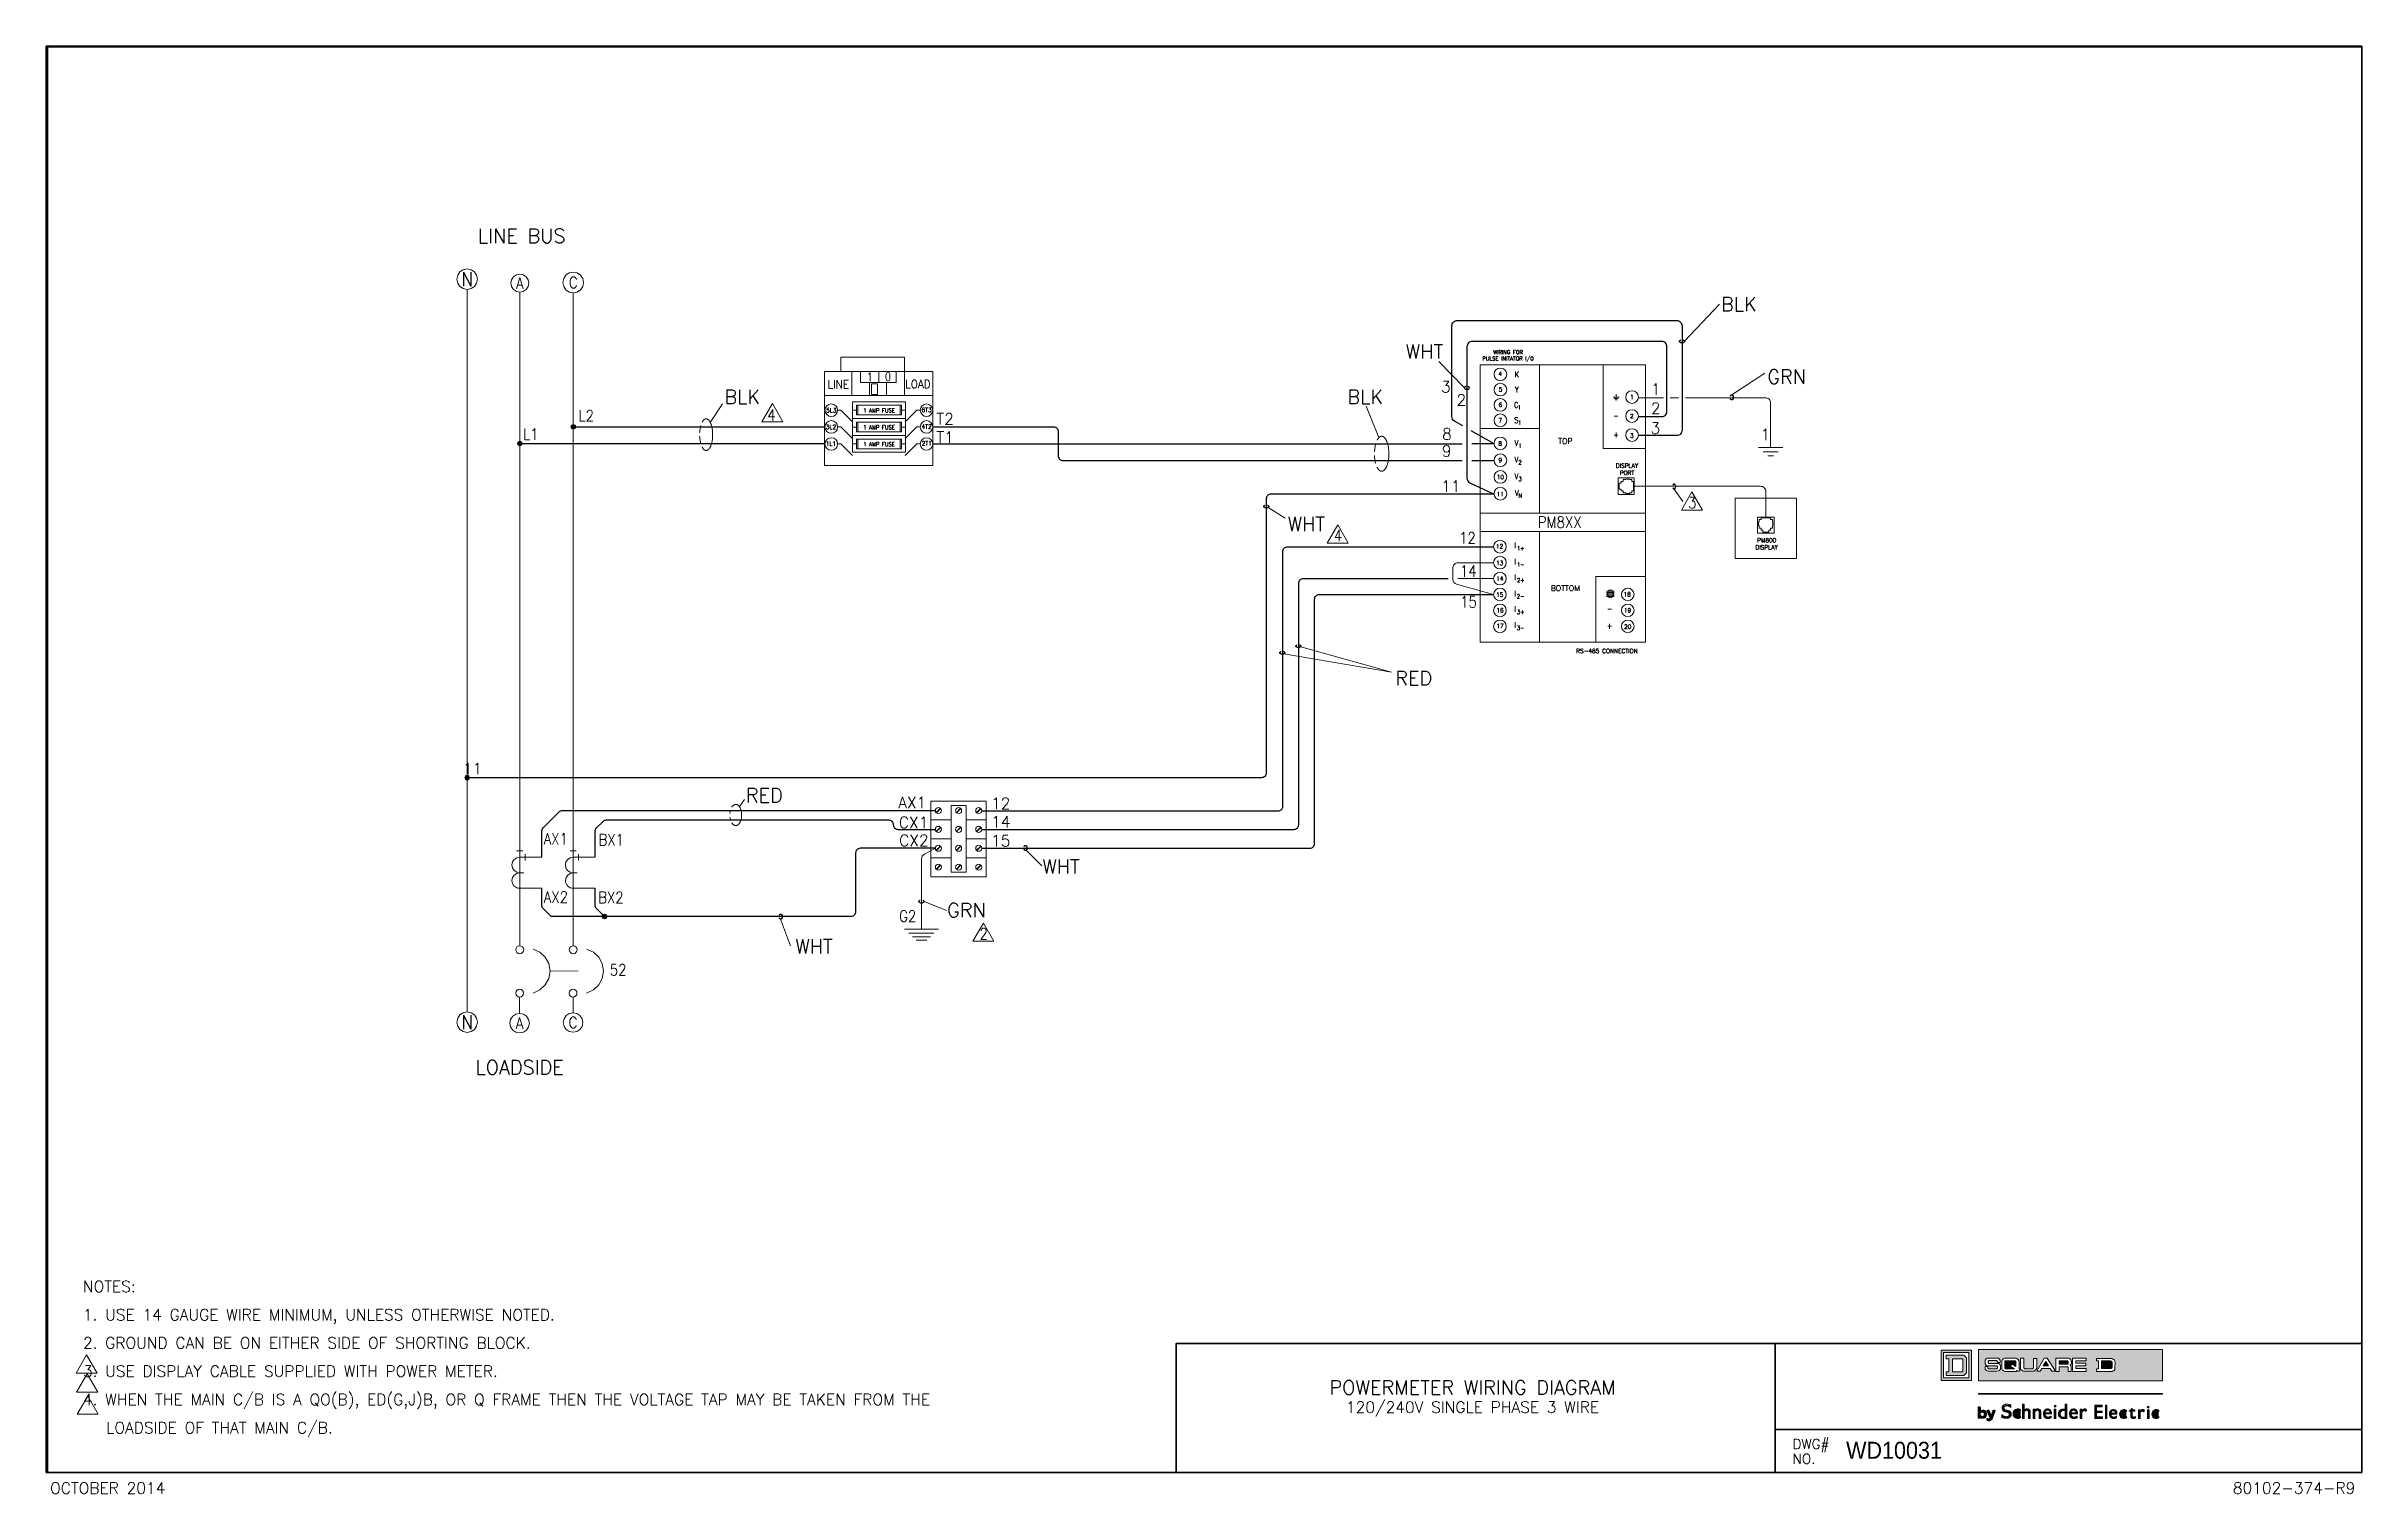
# Paper-space layout 'Paper' of a CAD drawing. Header units: inches. Extents: x 0 to 16.4, y -0.2 to 10.1.
# The model-space entities are those that its viewports show. They can reach past a viewport. Long polylines and large blocks are cut down to what shows.
import ezdxf
from ezdxf.enums import TextEntityAlignment as Align

# ---------------------------------------------------------------- set-up
doc = ezdxf.new("R2010")
doc.units = ezdxf.units.IN
doc.header["$MEASUREMENT"] = 0
doc.linetypes.add('HIDDEN2', pattern=[0.08, 0.035, -0.045])
for name, color, linetype in [('1_CANADA', 42, 'Continuous'), ('TERMINAL_NUMBER', 211, 'Continuous'), ('WIRE_COLOR', 81, 'Continuous'), ('WIRE_COLOR_BLK', 252, 'Continuous'), ('WIRE_COLOR_RED', 1, 'Continuous'), ('WIRE_COLOR_WHT', 7, 'Continuous'), ('WIRE_NUMBER_TEXT', 3, 'Continuous'), ('WIRENUMBER', 7, 'Continuous')]:
    doc.layers.add(name, color=color, linetype=linetype)
for name, color, linetype, lineweight in [('CONTINUOUS1', 7, 'Continuous', 20), ('CONTINUOUS2', 254, 'Continuous', 40), ('CONTINUOUS3', 253, 'Continuous', 70), ('HIDDEN1', 5, 'HIDDEN2', 20), ('TEXT1', 3, 'Continuous', 20), ('TITLEBLOCK', 9, 'Continuous', 20), ('WIRE_10_Y', 92, 'Continuous', 20), ('WIRE_14_JUMPER', 172, 'Continuous', 20), ('WIRE_14_Z', 180, 'Continuous', 20), ('WIRE_NUMBER', 3, 'Continuous', 20)]:
    doc.layers.add(name, color=color, linetype=linetype, lineweight=lineweight)
doc.layers.add('VIEWPORT', color=9, linetype='Continuous', plot=False)
doc.styles.add('M_STANDARD', font='MEDUSA.SHX', dxfattribs={"width": 0.8})
doc.styles.add('RomanS', font='romans.shx')

# ---------------------------------------------------------------- blocks, each defined once
blk = doc.blocks.new('TB-PAD')
at = {"layer": 'CONTINUOUS2', "color": 0}
for p, q in [((12.246, 0.912), (12.246, 0)), ((16.4, 0.304), (12.246, 0.304))]:
    blk.add_line(p, q, dxfattribs=at)
blk.add_lwpolyline([(16.4, 0), (16.4, 0), (16.4, 0), (8.002, 0), (8.002, 0.912), (16.4, 0.912), (16.4, 0)], close=True, dxfattribs=at)
at = {"layer": 'CONTINUOUS3', "color": 0, "flags": 128}
blk.add_lwpolyline([(0, 0), (16.4, 0), (16.4, 10.1), (0, 10.1)], close=True, dxfattribs=at)
at = {"layer": 'TEXT1', "color": 0, "linetype": 'Continuous', "style": 'RomanS'}
for s, p in [('DWG#', (12.369, 0.201)), ('NO.', (12.369, 0.096))]:
    blk.add_text(s, height=0.07, dxfattribs=at).set_placement(p, align=Align.MIDDLE_LEFT)
at = {"layer": 'TEXT1', "color": 0, "style": 'RomanS'}
for tag, height, p in [('DESCRIPTION 1', 0.1, (10.102, 0.747)), ('DESCRIPTION 2', 0.1, (10.102, 0.602)), ('DESCRIPTION 3', 0.08, (10.102, 0.456)), ('DESCRIPTION 4', 0.08, (10.102, 0.32)), ('DESCRIPTION 5', 0.08, (10.102, 0.185))]:
    blk.add_attdef(tag, text='', height=height, dxfattribs=at).set_placement(p, align=Align.MIDDLE)
at = {"layer": 'TEXT1', "color": 0, "style": 'M_STANDARD', "width": 0.951202}
blk.add_attdef('DWGNO', text='', height=0.12, dxfattribs=at).set_placement((12.748, 0.157), align=Align.MIDDLE_LEFT)
at = {"layer": 'TEXT1', "color": 0, "style": 'RomanS'}
blk.add_attdef('DATE', text='', height=0.08, dxfattribs=at).set_placement((0.027, -0.111), align=Align.MIDDLE_LEFT)
blk.add_attdef('REF', text='', height=0.08, dxfattribs=at).set_placement((16.355, -0.111), align=Align.MIDDLE_RIGHT)
blk = doc.blocks.new('LOGO-SQD')
h = blk.add_hatch(color=9)
h.paths.add_polyline_path([(1.595, 0.1567), (2.2465, 0.1567), (2.2465, 0.2673), (1.595, 0.2673)])
h.paths.add_polyline_path([(1.6656, 0.2366), (1.6253, 0.2366), (1.622, 0.2341), (1.6183, 0.2297), (1.618, 0.2172), (1.6204, 0.2138), (1.6231, 0.2116), (1.6304, 0.2095), (1.6602, 0.2095), (1.6623, 0.2078), (1.6623, 0.2018), (1.6595, 0.1995), (1.6307, 0.1995), (1.6281, 0.2022), (1.6281, 0.2063), (1.6267, 0.208), (1.6195, 0.208), (1.6182, 0.2065), (1.618, 0.1976), (1.6234, 0.1929), (1.6261, 0.192), (1.6302, 0.1909), (1.6604, 0.1909), (1.6643, 0.1919), (1.6681, 0.1939), (1.6728, 0.1984), (1.6728, 0.2115), (1.6714, 0.2132), (1.6688, 0.2159), (1.6661, 0.2178), (1.6319, 0.2178), (1.6293, 0.2203), (1.6292, 0.2265), (1.6319, 0.2289), (1.6582, 0.2289), (1.662, 0.2255), (1.6621, 0.2223), (1.6635, 0.2213), (1.6704, 0.2213), (1.6719, 0.223), (1.6719, 0.2304)], flags=16)
h.paths.add_polyline_path([(1.6886, 0.1904), (1.7285, 0.1904), (1.7308, 0.1918), (1.7321, 0.1936), (1.7359, 0.1907), (1.7375, 0.1907), (1.7428, 0.1965), (1.7428, 0.198), (1.7381, 0.2018), (1.7386, 0.2028), (1.7386, 0.2263), (1.7376, 0.2291), (1.7355, 0.2322), (1.7334, 0.2339), (1.7308, 0.2355), (1.7286, 0.2365), (1.688, 0.2366), (1.6841, 0.2354), (1.6819, 0.2341), (1.6797, 0.2318), (1.6783, 0.2293), (1.6773, 0.2252), (1.6773, 0.1995), (1.6787, 0.197), (1.6803, 0.1945), (1.6828, 0.1929), (1.6855, 0.1914), (1.6886, 0.1904)], flags=16)
h.paths.add_polyline_path([(1.7442, 0.2366), (1.7552, 0.2365), (1.7552, 0.2029), (1.7585, 0.1995), (1.7867, 0.1995), (1.7901, 0.2029), (1.7901, 0.2364), (1.801, 0.2364), (1.8012, 0.2017), (1.7992, 0.1975), (1.7934, 0.1919), (1.7906, 0.1906), (1.7545, 0.1906), (1.7502, 0.1925), (1.7453, 0.1974), (1.7442, 0.1998)], flags=16)
h.paths.add_polyline_path([(1.801, 0.1906), (1.8275, 0.2366), (1.8379, 0.2366), (1.8673, 0.1906), (1.855, 0.1906), (1.8488, 0.2002), (1.8187, 0.2002), (1.8134, 0.1906)], flags=16)
h.paths.add_polyline_path([(1.8691, 0.1903), (1.8691, 0.2365), (1.9144, 0.2365), (1.9171, 0.2355), (1.9195, 0.234), (1.9216, 0.232), (1.9226, 0.2292), (1.9235, 0.2268), (1.9237, 0.2251), (1.9238, 0.2176), (1.9233, 0.2161), (1.922, 0.2143), (1.9194, 0.2121), (1.923, 0.2086), (1.9228, 0.1904), (1.9127, 0.1904), (1.9127, 0.2043), (1.9101, 0.2069), (1.8801, 0.2069), (1.8801, 0.1903)], flags=16)
h.paths.add_polyline_path([(1.9283, 0.2366), (1.9763, 0.2366), (1.9763, 0.2277), (1.9392, 0.2277), (1.9392, 0.219), (1.9752, 0.219), (1.9752, 0.2101), (1.9393, 0.2101), (1.9393, 0.2005), (1.9765, 0.2005), (1.9765, 0.1904), (1.9282, 0.1904)], flags=16)
h.paths.add_polyline_path([(2.0128, 0.2363), (2.0128, 0.2277), (2.0203, 0.2277), (2.0203, 0.1997), (2.0126, 0.1997), (2.0126, 0.1904), (2.068, 0.1904), (2.0715, 0.1917), (2.0748, 0.1939), (2.0772, 0.197), (2.0782, 0.2), (2.0784, 0.2239), (2.0779, 0.227), (2.0764, 0.2296), (2.074, 0.2319), (2.071, 0.234), (2.0677, 0.2354), (2.0641, 0.2363)], flags=16)
for points in [[(1.6885, 0.2011), (1.6884, 0.2261), (1.6898, 0.2277), (1.7251, 0.2277), (1.7276, 0.2254), (1.7276, 0.208), (1.7147, 0.2162), (1.7132, 0.2162), (1.7083, 0.2093), (1.708, 0.2075), (1.7224, 0.1996), (1.6898, 0.1996)], [(1.8241, 0.2104), (1.8426, 0.2104), (1.8333, 0.2255)], [(1.8801, 0.2158), (1.8801, 0.2277), (1.9102, 0.2277), (1.9129, 0.225), (1.9129, 0.2174), (1.9111, 0.2158)], [(2.0303, 0.2272), (2.0303, 0.2001), (2.0615, 0.2001), (2.0649, 0.2006), (2.0667, 0.2016), (2.0681, 0.2034), (2.0683, 0.2053), (2.0683, 0.2223), (2.0677, 0.2239), (2.0665, 0.2252), (2.0647, 0.2266), (2.0629, 0.2272)], [(1.595, 0.1091), (2.2465, 0.1091), (2.2465, 0.1121), (1.595, 0.1121)]]:
    blk.add_hatch(color=9).paths.add_polyline_path(points)
at = {"layer": 'CONTINUOUS1', "lineweight": 0}
h = blk.add_hatch(color=9, dxfattribs=at)
h.paths.add_polyline_path([(1.5703, 0.2658), (1.4623, 0.2658), (1.4623, 0.1578), (1.5703, 0.1578)])
h.paths.add_polyline_path([(1.5433, 0.2475), (1.4807, 0.2475), (1.4807, 0.235), (1.4904, 0.235), (1.4904, 0.1886), (1.4807, 0.1886), (1.4807, 0.1762), (1.5433, 0.1762), (1.552, 0.1848), (1.552, 0.2388)], flags=0)
h.paths.add_polyline_path([(1.5612, 0.2566), (1.4715, 0.2566), (1.4715, 0.167), (1.5612, 0.167)], flags=16)
h.paths.add_polyline_path([(1.5028, 0.235), (1.5028, 0.1886), (1.5396, 0.1886), (1.5396, 0.235)], flags=0)
h = blk.add_hatch(color=9, dxfattribs=at)
h.paths.add_polyline_path([(1.6013, 0.0424), (1.6014, 0.0356), (1.6022, 0.0339), (1.6037, 0.0321), (1.6057, 0.0311), (1.607, 0.0306), (1.609, 0.0306), (1.6107, 0.0309), (1.6124, 0.0318), (1.614, 0.0336), (1.6154, 0.0354), (1.6159, 0.0363), (1.6159, 0.0406), (1.6153, 0.0419), (1.6147, 0.0433), (1.6136, 0.0444), (1.6121, 0.0457), (1.6104, 0.0464), (1.6083, 0.0464), (1.6066, 0.0462), (1.6053, 0.0457), (1.6036, 0.0446), (1.6021, 0.0434)], flags=16)
h.paths.add_polyline_path([(1.6226, 0.045), (1.6213, 0.0477), (1.6194, 0.0497), (1.6168, 0.0518), (1.614, 0.0528), (1.6107, 0.0531), (1.6074, 0.0528), (1.605, 0.0513), (1.6025, 0.0495), (1.6015, 0.0491), (1.6015, 0.061), (1.6, 0.0632), (1.5984, 0.0643), (1.5948, 0.0644), (1.5937, 0.0635), (1.5937, 0.0256), (1.595, 0.0243), (1.5991, 0.0243), (1.6008, 0.0254), (1.6008, 0.0283), (1.6027, 0.0265), (1.6041, 0.0251), (1.6069, 0.024), (1.6101, 0.024), (1.6131, 0.024), (1.616, 0.0254), (1.6181, 0.0263), (1.6206, 0.0289), (1.6225, 0.0325), (1.6236, 0.0354), (1.6237, 0.0382), (1.6237, 0.0416)])
for points in [[(1.64, 0.0337), (1.6324, 0.0521), (1.6304, 0.0529), (1.6281, 0.0528), (1.6267, 0.0522), (1.6255, 0.0511), (1.6248, 0.05), (1.6352, 0.027), (1.6358, 0.0265), (1.6369, 0.0265), (1.6375, 0.0263), (1.6368, 0.0252), (1.636, 0.024), (1.635, 0.0231), (1.6336, 0.0222), (1.6319, 0.0217), (1.6302, 0.022), (1.6281, 0.0227), (1.6266, 0.0233), (1.6258, 0.0234), (1.6253, 0.0228), (1.6251, 0.0222), (1.6248, 0.0207), (1.6246, 0.0192), (1.6246, 0.0182), (1.6251, 0.0171), (1.6266, 0.0165), (1.6289, 0.0159), (1.6305, 0.0156), (1.6325, 0.0155), (1.6346, 0.0155), (1.6367, 0.0161), (1.6385, 0.0171), (1.6402, 0.0186), (1.6416, 0.0201), (1.6429, 0.0216), (1.6542, 0.0504), (1.6541, 0.051), (1.6535, 0.0516), (1.6522, 0.0523), (1.6505, 0.0524), (1.649, 0.0526), (1.6479, 0.0524), (1.6469, 0.052), (1.6464, 0.0512), (1.6459, 0.0502)], [(2.0064, 0.0236), (2.0075, 0.0236), (2.0086, 0.0236), (2.0314, 0.0236), (2.0325, 0.0236), (2.0335, 0.0236), (2.0335, 0.0247), (2.0335, 0.0258), (2.0335, 0.0268), (2.0335, 0.0279), (2.0335, 0.029), (2.0325, 0.029), (2.0314, 0.029), (2.0151, 0.029), (2.014, 0.029), (2.0129, 0.029), (2.0129, 0.0301), (2.0129, 0.0312), (2.0129, 0.042), (2.0129, 0.0431), (2.0129, 0.0442), (2.014, 0.0442), (2.0151, 0.0442), (2.0303, 0.0442), (2.0314, 0.0442), (2.0325, 0.0442), (2.0325, 0.0453), (2.0325, 0.0464), (2.0325, 0.0474), (2.0325, 0.0485), (2.0325, 0.0496), (2.0314, 0.0496), (2.0303, 0.0496), (2.0151, 0.0496), (2.014, 0.0496), (2.0129, 0.0496), (2.0129, 0.0507), (2.0129, 0.0518), (2.0129, 0.0626), (2.0129, 0.0637), (2.0129, 0.0648), (2.014, 0.0648), (2.0151, 0.0648), (2.0303, 0.0648), (2.0314, 0.0648), (2.0325, 0.0648), (2.0325, 0.0659), (2.0325, 0.067), (2.0325, 0.068), (2.0325, 0.0691), (2.0325, 0.0702), (2.0314, 0.0702), (2.0303, 0.0702), (2.0086, 0.0702), (2.0075, 0.0702), (2.0064, 0.0702), (2.0064, 0.0691), (2.0064, 0.068), (2.0064, 0.0258), (2.0064, 0.0247)], [(2.0445, 0.0236), (2.0456, 0.0236), (2.0467, 0.0236), (2.0477, 0.0236), (2.0488, 0.0236), (2.0499, 0.0236), (2.0499, 0.0247), (2.0499, 0.0258), (2.0499, 0.068), (2.0499, 0.0691), (2.0499, 0.0702), (2.0488, 0.0702), (2.0477, 0.0702), (2.0467, 0.0702), (2.0456, 0.0702), (2.0445, 0.0702), (2.0445, 0.0691), (2.0445, 0.068), (2.0445, 0.0258), (2.0445, 0.0247)], [(2.1396, 0.0239), (2.1404, 0.0236), (2.143, 0.0233), (2.1458, 0.0236), (2.1469, 0.0238), (2.1477, 0.0241), (2.1483, 0.0244), (2.1491, 0.0247), (2.1502, 0.0251), (2.1512, 0.0256), (2.1512, 0.0258), (2.1512, 0.0268), (2.1512, 0.0279), (2.1512, 0.029), (2.1512, 0.0299), (2.1502, 0.0296), (2.1491, 0.0293), (2.148, 0.0288), (2.1472, 0.0285), (2.1466, 0.0282), (2.1458, 0.0279), (2.1447, 0.0278), (2.1437, 0.0279), (2.1429, 0.0282), (2.1422, 0.0286), (2.1415, 0.029), (2.1409, 0.0295), (2.1404, 0.0301), (2.14, 0.0308), (2.1396, 0.0315), (2.1393, 0.0323), (2.1393, 0.0334), (2.1393, 0.0474), (2.1393, 0.0485), (2.1393, 0.0496), (2.1404, 0.0496), (2.1415, 0.0496), (2.1469, 0.0496), (2.148, 0.0496), (2.1491, 0.0496), (2.1491, 0.0507), (2.1491, 0.0518), (2.1491, 0.0529), (2.1491, 0.054), (2.148, 0.054), (2.1469, 0.054), (2.1415, 0.054), (2.1404, 0.054), (2.1393, 0.054), (2.1393, 0.055), (2.1393, 0.0561), (2.1393, 0.0572), (2.1393, 0.0583), (2.1393, 0.0594), (2.1384, 0.0586), (2.1376, 0.0579), (2.1324, 0.0533), (2.1315, 0.0525), (2.1306, 0.0518), (2.1297, 0.051), (2.129, 0.0503), (2.1281, 0.0496), (2.1296, 0.0496), (2.1306, 0.0496), (2.1317, 0.0496), (2.1328, 0.0496), (2.1339, 0.0496), (2.1339, 0.0485), (2.1339, 0.0474), (2.1339, 0.0312), (2.1339, 0.0301), (2.134, 0.029), (2.1344, 0.0279), (2.1351, 0.027), (2.136, 0.0262), (2.1368, 0.0256), (2.1375, 0.0251), (2.1382, 0.0247), (2.139, 0.0243)], [(2.1616, 0.0236), (2.1627, 0.0236), (2.1638, 0.0236), (2.1648, 0.0236), (2.1659, 0.0236), (2.167, 0.0236), (2.167, 0.0247), (2.167, 0.0258), (2.167, 0.0409), (2.167, 0.042), (2.167, 0.0431), (2.1673, 0.0442), (2.1677, 0.0453), (2.1683, 0.0462), (2.1692, 0.0469), (2.1703, 0.0477), (2.1712, 0.0484), (2.172, 0.049), (2.1728, 0.0493), (2.1735, 0.0496), (2.1746, 0.0499), (2.1761, 0.0499), (2.1771, 0.0496), (2.1779, 0.0491), (2.1787, 0.0484), (2.1795, 0.0474), (2.18, 0.047), (2.1804, 0.0476), (2.181, 0.0485), (2.1817, 0.0496), (2.1821, 0.0502), (2.1827, 0.051), (2.1822, 0.0518), (2.1814, 0.0527), (2.1802, 0.0537), (2.1795, 0.0542), (2.1786, 0.0547), (2.1779, 0.055), (2.1768, 0.055), (2.1757, 0.055), (2.1746, 0.0549), (2.1735, 0.0545), (2.1725, 0.0539), (2.1716, 0.0531), (2.1708, 0.0523), (2.17, 0.0515), (2.1693, 0.0507), (2.1687, 0.0499), (2.167, 0.0482), (2.167, 0.0499), (2.167, 0.0507), (2.167, 0.0518), (2.167, 0.0529), (2.167, 0.054), (2.1659, 0.054), (2.1648, 0.054), (2.1638, 0.054), (2.1627, 0.054), (2.1616, 0.054), (2.1616, 0.0529), (2.1616, 0.0518), (2.1616, 0.0258), (2.1616, 0.0247)]]:
    blk.add_hatch(color=9, dxfattribs=at).paths.add_polyline_path(points)
at = {"layer": 'CONTINUOUS1', "lineweight": 13}
h = blk.add_hatch(color=9, dxfattribs=at)
edge = h.paths.add_edge_path()
edge.add_arc((1.6661, -0.0759), 0.1317, 74.58087, 75.30555, ccw=False)
edge.add_arc((1.6976, 0.0381), 0.0134, 68.126, 75.0317, ccw=False)
edge.add_arc((1.6967, 0.0344), 0.0172, 63.99643, 69.77423, ccw=False)
edge.add_arc((1.6988, 0.0384), 0.0127, 53.60114, 64.58122, ccw=False)
edge.add_arc((1.7016, 0.0415), 0.00849, 42.71212, 56.7376, ccw=False)
edge.add_arc((1.7019, 0.0413), 0.00845, 33.50838, 44.80929, ccw=False)
edge.add_arc((1.7022, 0.0412), 0.00825, 23.24718, 35.46281, ccw=False)
edge.add_arc((1.706, 0.0423), 0.00442, 14.89485, 29.81489, ccw=False)
edge.add_arc((1.702, 0.0403), 0.00881, 9.90652, 20.33568, ccw=False)
edge.add_arc((1.7044, 0.0402), 0.00645, 5.0586, 14.68857, ccw=False)
edge.add_arc((1.7045, 0.0397), 0.00645, 0.07686, 9.72911, ccw=False)
edge.add_arc((1.7019, 0.0386), 0.00911, 0.35692, 6.692, ccw=False)
edge.add_arc((1.7059, 0.0385), 0.00505, -10.22868, 1.93315, ccw=False)
edge.add_arc((1.7037, 0.0379), 0.00719, 349.87877, 358.1824, ccw=False)
edge.add_arc((1.6977, 0.0387), 0.0132, 346.22125, 350.98143, ccw=False)
edge.add_arc((1.7045, 0.0367), 0.00615, 339.29896, 349.34055, ccw=False)
edge.add_arc((1.7044, 0.036), 0.00613, 334.89132, 345.33469, ccw=False)
edge.add_arc((1.7025, 0.0361), 0.00786, 331.3879, 339.89509, ccw=False)
edge.add_arc((1.7041, 0.0346), 0.00578, 325.02126, 336.94753, ccw=False)
edge.add_arc((1.7045, 0.0335), 0.00486, 318.73246, 333.8448, ccw=False)
edge.add_arc((1.6967, 0.0385), 0.0141, 318.84637, 324.21876, ccw=False)
edge.add_arc((1.7007, 0.0351), 0.00886, 308.86763, 318.37105, ccw=False)
edge.add_arc((1.6911, 0.0463), 0.0236, 305.51024, 309.92234, ccw=False)
edge.add_arc((1.6983, 0.0361), 0.0111, 295.9686, 306.11481, ccw=False)
edge.add_arc((1.6955, 0.0403), 0.0161, 288.79296, 298.07574, ccw=False)
edge.add_arc((1.6945, 0.0448), 0.0207, 280.83466, 287.45436, ccw=False)
edge.add_arc((1.6942, 0.0486), 0.0245, 269.95831, 279.85904, ccw=False)
edge.add_arc((1.6937, 0.0646), 0.0405, 265.28703, 270.76621, ccw=False)
edge.add_arc((1.6953, 0.0727), 0.0487, 260.57847, 264.10997, ccw=False)
edge.add_arc((1.6921, 0.0504), 0.0262, 253.61262, 259.50458, ccw=False)
edge.add_arc((1.6958, 0.0626), 0.0389, 249.43095, 253.4871, ccw=False)
edge.add_arc((1.6874, 0.0421), 0.0168, 245.76081, 251.57873, ccw=False)
edge.add_arc((1.6933, 0.0588), 0.0345, 243.76142, 248.2982, ccw=False)
edge.add_line((1.6781, 0.0279), (1.6781, 0.0363))
edge.add_arc((1.682, 0.0407), 0.00589, 228.33506, 234.19974)
edge.add_arc((1.6937, 0.0517), 0.0219, 226.24579, 246.62558)
edge.add_arc((1.6943, 0.0519), 0.0223, 245.41805, 259.99197)
edge.add_arc((1.6935, 0.0476), 0.018, 260.01654, 273.91828)
edge.add_arc((1.6908, 0.0824), 0.0529, 274.23741, 275.59603)
edge.add_arc((1.6836, 0.117), 0.0881, 278.09057, 278.78755)
edge.add_arc((1.6785, 0.1132), 0.0853, 282.55773, 283.2742)
edge.add_arc((1.6945, 0.0431), 0.0134, 285.61078, 293.92492)
edge.add_arc((1.6962, 0.0385), 0.00846, 295.9382, 314.81527)
edge.add_arc((1.6639, 0.067), 0.0516, 317.94656, 318.87342)
edge.add_arc((1.6846, 0.0464), 0.0224, 323.73931, 325.8371)
edge.add_arc((1.7028, 0.034), 0.000457, 325.8371, 338.37208)
edge.add_arc((1.7015, 0.0349), 0.00203, 327.97361, 337.34359)
edge.add_arc((1.7012, 0.0356), 0.00264, 327.26751, 338.16363)
edge.add_arc((1.6966, 0.0376), 0.00762, 336.87206, 339.58414)
edge.add_arc((1.701, 0.0362), 0.00306, 335.79006, 348.37362)
edge.add_arc((1.7007, 0.0366), 0.00345, 342.40971, 352.34272)
edge.add_arc((1.7011, 0.037), 0.00317, 344.22338, 361.85985)
edge.add_arc((1.6977, 0.0378), 0.00652, 353.97991, 362.77054)
edge.add_arc((1.7, 0.0383), 0.00425, 357.38829, 372.30822)
edge.add_arc((1.6994, 0.0388), 0.00474, 4.78131, 20.98901)
edge.add_arc((1.7002, 0.0396), 0.00374, 14.26667, 35.42678)
edge.add_arc((1.6995, 0.0399), 0.00419, 26.5434, 53.39459)
edge.add_arc((1.6974, 0.0381), 0.00694, 47.70506, 69.7762)
edge.add_arc((1.6933, 0.029), 0.0169, 67.65746, 78.07776)
edge.add_arc((1.6477, -0.1422), 0.194, 75.33141, 77.08565)
edge.add_arc((1.7006, 0.0857), 0.04, 248.97036, 256.16182, ccw=False)
edge.add_arc((1.691, 0.0604), 0.0129, 218.99974, 248.34343, ccw=False)
edge.add_arc((1.6893, 0.0592), 0.0107, 189.59948, 219.85484, ccw=False)
edge.add_arc((1.6924, 0.0603), 0.014, 163.28508, 191.92084, ccw=False)
edge.add_arc((1.6917, 0.0601), 0.0134, 123.0928, 161.50299, ccw=False)
edge.add_arc((1.6943, 0.0561), 0.0182, 87.00062, 123.09077, ccw=False)
edge.add_arc((1.6949, 0.04), 0.0342, 65.41752, 89.44434, ccw=False)
edge.add_line((1.7091, 0.0711), (1.7091, 0.0627))
edge.add_arc((1.7061, 0.0611), 0.0034, 27.22242, 41.56665)
edge.add_arc((1.6918, 0.0436), 0.026, 49.70116, 59.84734)
edge.add_arc((1.6952, 0.0485), 0.0201, 61.09388, 68.21315)
edge.add_arc((1.6982, 0.058), 0.0101, 63.92425, 76.50769)
edge.add_arc((1.6976, 0.06), 0.0084, 69.55689, 79.9564)
edge.add_arc((1.6953, 0.0521), 0.0166, 76.81466, 103.18534)
edge.add_arc((1.6939, 0.0583), 0.0103, 103.52878, 118.7111)
edge.add_arc((1.6929, 0.06), 0.0083, 118.41711, 136.94275)
edge.add_arc((1.6912, 0.0615), 0.00604, 136.58182, 158.31171)
edge.add_arc((1.6915, 0.0613), 0.00637, 157.98025, 175.72799)
edge.add_arc((1.6925, 0.0609), 0.00736, 172.69901, 188.99195)
edge.add_arc((1.693, 0.0608), 0.00787, 187.59615, 202.85147)
edge.add_arc((1.6947, 0.0619), 0.00986, 205.09504, 208.70628)
edge.add_arc((1.696, 0.0633), 0.0117, 211.46175, 214.47762)
edge.add_arc((1.7305, 0.0911), 0.056, 217.99601, 218.60514)
edge.add_arc((1.695, 0.064), 0.0113, 223.47274, 231.57655)
edge.add_arc((1.6953, 0.0662), 0.0133, 236.17962, 243.96271)
edge.add_arc((1.695, 0.067), 0.0139, 246.67319, 253.5722)
edge.add_arc((1.7075, 0.1105), 0.0592, 253.86602, 256.49151)
edge.add_arc((1.7216, 0.1575), 0.1082, 255.02822, 257.04414)
edge.add_arc((1.738, 0.2102), 0.1633, 255.5943, 256.35508)
h = blk.add_hatch(color=9, dxfattribs=at)
edge = h.paths.add_edge_path()
edge.add_line((1.7437, 0.0503), (1.7437, 0.0549))
edge.add_arc((1.7345, 0.0404), 0.0173, 57.58784, 302.41216)
edge.add_line((1.7437, 0.0258), (1.7437, 0.0304))
edge.add_arc((1.7361, 0.0404), 0.0125, 52.49181, 307.50819, ccw=False)
for points in [[(1.7511, 0.0236), (1.7523, 0.0236), (1.7535, 0.0236), (1.7546, 0.0236), (1.7558, 0.0236), (1.757, 0.0236), (1.757, 0.0248), (1.757, 0.0259), (1.757, 0.0457), (1.757, 0.0469), (1.757, 0.0479), (1.7581, 0.0489), (1.7592, 0.0498), (1.7602, 0.0505), (1.7614, 0.0514), (1.7623, 0.052), (1.7631, 0.0524), (1.7639, 0.0526), (1.7651, 0.0527), (1.7663, 0.0527), (1.7674, 0.0526), (1.7686, 0.0521), (1.7694, 0.0514), (1.7702, 0.0506), (1.7709, 0.0497), (1.7715, 0.0488), (1.772, 0.0477), (1.7721, 0.0469), (1.7721, 0.0457), (1.7721, 0.0259), (1.7721, 0.0248), (1.7721, 0.0236), (1.7733, 0.0236), (1.7744, 0.0236), (1.7756, 0.0236), (1.7768, 0.0236), (1.7779, 0.0236), (1.7779, 0.0248), (1.7779, 0.0259), (1.7779, 0.0469), (1.7779, 0.0481), (1.7778, 0.0492), (1.7776, 0.0504), (1.7772, 0.0516), (1.7765, 0.0526), (1.7756, 0.0535), (1.7745, 0.0545), (1.7734, 0.0552), (1.7726, 0.0558), (1.7715, 0.0563), (1.7703, 0.0568), (1.7693, 0.0571), (1.7684, 0.0574), (1.7674, 0.0576), (1.7663, 0.0576), (1.7651, 0.0575), (1.764, 0.0572), (1.763, 0.0567), (1.7621, 0.0562), (1.7611, 0.0556), (1.7601, 0.0548), (1.7592, 0.0541), (1.7581, 0.0533), (1.757, 0.0525), (1.757, 0.0551), (1.757, 0.0562), (1.757, 0.0714), (1.757, 0.0726), (1.757, 0.0737), (1.7558, 0.0737), (1.7546, 0.0737), (1.7535, 0.0737), (1.7523, 0.0737), (1.7511, 0.0737), (1.7511, 0.0726), (1.7511, 0.0714), (1.7511, 0.0259), (1.7511, 0.0248)], [(1.7884, 0.0236), (1.7896, 0.0236), (1.7908, 0.0236), (1.7919, 0.0236), (1.7931, 0.0236), (1.7943, 0.0236), (1.7943, 0.0248), (1.7943, 0.0259), (1.7943, 0.0457), (1.7943, 0.0469), (1.7943, 0.0479), (1.7954, 0.0489), (1.7965, 0.0498), (1.7975, 0.0505), (1.7987, 0.0514), (1.7996, 0.052), (1.8004, 0.0524), (1.8013, 0.0526), (1.8024, 0.0527), (1.8036, 0.0527), (1.8048, 0.0526), (1.8059, 0.0521), (1.8067, 0.0514), (1.8076, 0.0506), (1.8082, 0.0497), (1.8088, 0.0488), (1.8093, 0.0477), (1.8094, 0.0469), (1.8094, 0.0457), (1.8094, 0.0259), (1.8094, 0.0248), (1.8094, 0.0236), (1.8106, 0.0236), (1.8117, 0.0236), (1.8129, 0.0236), (1.8141, 0.0236), (1.8152, 0.0236), (1.8152, 0.0248), (1.8152, 0.0259), (1.8152, 0.0469), (1.8152, 0.0481), (1.8151, 0.0492), (1.8149, 0.0504), (1.8145, 0.0516), (1.8139, 0.0526), (1.8129, 0.0535), (1.8119, 0.0545), (1.8107, 0.0552), (1.8099, 0.0558), (1.8088, 0.0563), (1.8076, 0.0568), (1.8066, 0.0571), (1.8057, 0.0574), (1.8047, 0.0576), (1.8036, 0.0576), (1.8024, 0.0575), (1.8013, 0.0572), (1.8003, 0.0567), (1.7994, 0.0562), (1.7984, 0.0556), (1.7974, 0.0548), (1.7965, 0.0541), (1.7954, 0.0533), (1.7943, 0.0525), (1.7943, 0.0551), (1.7943, 0.0562), (1.7943, 0.0539), (1.7943, 0.0551), (1.7943, 0.0562), (1.7931, 0.0562), (1.7919, 0.0562), (1.7908, 0.0562), (1.7896, 0.0562), (1.7884, 0.0562), (1.7884, 0.0551), (1.7884, 0.0539), (1.7884, 0.0259), (1.7884, 0.0248)], [(1.9551, 0.0236), (1.9563, 0.0236), (1.9575, 0.0236), (1.9586, 0.0236), (1.9598, 0.0236), (1.961, 0.0236), (1.961, 0.0248), (1.961, 0.0259), (1.961, 0.0422), (1.961, 0.0434), (1.961, 0.0446), (1.9613, 0.0457), (1.9618, 0.0469), (1.9624, 0.0479), (1.9633, 0.0487), (1.9645, 0.0495), (1.9655, 0.0503), (1.9664, 0.0509), (1.9671, 0.0512), (1.968, 0.0516), (1.9691, 0.0519), (1.9707, 0.0519), (1.9718, 0.0516), (1.9726, 0.051), (1.9735, 0.0502), (1.9744, 0.0492), (1.975, 0.0487), (1.9754, 0.0494), (1.976, 0.0504), (1.9768, 0.0515), (1.9772, 0.0522), (1.9778, 0.0531), (1.9773, 0.0539), (1.9764, 0.0549), (1.9752, 0.056), (1.9744, 0.0565), (1.9735, 0.0571), (1.9726, 0.0574), (1.9715, 0.0574), (1.9703, 0.0574), (1.9691, 0.0572), (1.968, 0.0568), (1.9669, 0.0562), (1.9659, 0.0554), (1.9651, 0.0545), (1.9642, 0.0536), (1.9635, 0.0527), (1.9628, 0.0519), (1.961, 0.05), (1.961, 0.0519), (1.961, 0.0527), (1.961, 0.0539), (1.961, 0.0551), (1.961, 0.0562), (1.9598, 0.0562), (1.9586, 0.0562), (1.9575, 0.0562), (1.9563, 0.0562), (1.9551, 0.0562), (1.9551, 0.0551), (1.9551, 0.0539), (1.9551, 0.0259), (1.9551, 0.0248)]]:
    blk.add_hatch(color=9, dxfattribs=at).paths.add_polyline_path(points)
h = blk.add_hatch(color=9, dxfattribs=at)
edge = h.paths.add_edge_path(flags=16)
edge.add_arc((1.8577, 0.038), 0.0279, 159.81576, 161.538, ccw=False)
edge.add_arc((1.8682, 0.0306), 0.0405, 154.06061, 155.12814, ccw=False)
edge.add_arc((1.8423, 0.0428), 0.0119, 147.85315, 152.31187, ccw=False)
edge.add_arc((1.8415, 0.0428), 0.0112, 139.84775, 145.71086, ccw=False)
edge.add_arc((1.8396, 0.0443), 0.00878, 127.3483, 139.10734, ccw=False)
edge.add_arc((1.839, 0.0455), 0.00744, 112.89448, 129.17317, ccw=False)
edge.add_arc((1.8389, 0.0454), 0.00755, 98.79692, 112.29433, ccw=False)
edge.add_arc((1.8395, 0.044), 0.00897, 88.28911, 101.01115, ccw=False)
edge.add_arc((1.84, 0.0426), 0.0103, 79.71953, 91.30246, ccw=False)
edge.add_arc((1.8405, 0.045), 0.0079, 61.94265, 80.36383, ccw=False)
edge.add_arc((1.841, 0.0465), 0.00643, 36.67444, 59.45508, ccw=False)
edge.add_arc((1.8395, 0.0457), 0.0081, 21.25754, 34.53205, ccw=False)
edge.add_arc((1.8385, 0.0452), 0.00921, 9.7493, 22.16575, ccw=False)
edge.add_arc((1.8306, 0.0437), 0.0172, 1.06516, 10.08152, ccw=False)
edge.add_line((1.8478, 0.044), (1.8307, 0.044))
edge.add_arc((1.8521, 0.042), 0.0215, 171.79886, 174.4545, ccw=False)
edge.add_arc((1.9783, 0.0189), 0.1498, 169.5761, 169.93854, ccw=False)
edge.add_arc((1.9086, 0.0255), 0.0802, 164.59251, 165.24699, ccw=False)
edge = h.paths.add_edge_path()
edge.add_arc((1.8409, 0.0382), 0.0101, 211.54044, 221.65035, ccw=False)
edge.add_arc((1.8407, 0.0377), 0.00972, 203.40623, 209.7603, ccw=False)
edge.add_arc((1.8474, 0.0404), 0.0169, 199.13652, 202.90118, ccw=False)
edge.add_arc((1.8735, 0.047), 0.0439, 194.59978, 196.13216, ccw=False)
edge.add_arc((1.8448, 0.039), 0.0141, 186.91556, 192.25603, ccw=False)
edge.add_arc((1.8472, 0.0397), 0.0165, 179.56657, 188.4301, ccw=False)
edge.add_line((1.8307, 0.0398), (1.8531, 0.0398))
edge.add_line((1.8531, 0.0398), (1.8531, 0.0441))
edge.add_arc((1.8385, 0.0444), 0.0146, 358.74735, 388.60318)
edge.add_arc((1.8409, 0.0459), 0.0118, 28.1288, 54.95064)
edge.add_arc((1.8414, 0.0457), 0.0116, 57.31077, 82.49402)
edge.add_arc((1.8406, 0.0453), 0.0122, 78.89077, 93.81071)
edge.add_arc((1.8394, 0.0447), 0.0127, 88.44115, 109.81079)
edge.add_arc((1.8383, 0.0464), 0.0108, 106.95217, 124.60366)
edge.add_arc((1.8381, 0.0455), 0.0114, 121.39071, 136.28438)
edge.add_arc((1.8408, 0.0427), 0.0153, 135.6167, 147.44694)
edge.add_arc((1.8382, 0.0441), 0.0124, 146.46594, 157.2123)
edge.add_arc((1.8349, 0.0449), 0.00903, 153.82265, 165.55199)
edge.add_arc((1.8412, 0.0421), 0.0159, 161.51527, 170.18182)
edge.add_arc((1.8416, 0.0414), 0.0164, 167.99036, 176.69605)
edge.add_arc((1.8507, 0.0403), 0.0256, 175.45352, 184.54648)
edge.add_arc((1.8469, 0.0396), 0.0217, 183.49811, 194.42939)
edge.add_arc((1.8352, 0.0362), 0.00956, 191.90705, 206.38899)
edge.add_arc((1.8374, 0.0363), 0.0116, 201.84647, 222.12741)
edge.add_arc((1.8384, 0.0366), 0.0126, 220.09556, 233.67592)
edge.add_arc((1.8387, 0.0369), 0.013, 233.43917, 246.87257)
edge.add_arc((1.8397, 0.0387), 0.015, 246.22523, 255.22191)
edge.add_arc((1.8408, 0.0421), 0.0186, 254.54616, 261.28332)
edge.add_arc((1.8411, 0.0468), 0.0233, 262.24058, 267.86677)
edge.add_arc((1.8416, 0.0428), 0.0193, 266.05277, 277.13775)
edge.add_arc((1.8408, 0.047), 0.0237, 277.7413, 284.93081)
edge.add_arc((1.84, 0.0511), 0.0278, 284.3899, 289.2073)
edge.add_arc((1.817, 0.1113), 0.0923, 290.39216, 292.64816)
edge.add_line((1.8525, 0.0262), (1.8525, 0.0328))
edge.add_arc((1.851, 0.0331), 0.00152, 319.41908, 345.85696, ccw=False)
edge.add_arc((1.8438, 0.0423), 0.0132, 303.0486, 309.32593, ccw=False)
edge.add_arc((1.8442, 0.0415), 0.0123, 298.26177, 303.87856, ccw=False)
edge.add_arc((1.8406, 0.0475), 0.0192, 295.2486, 299.23641, ccw=False)
edge.add_arc((1.8399, 0.0478), 0.0199, 289.61243, 296.56781, ccw=False)
edge.add_arc((1.8388, 0.0531), 0.0252, 284.14467, 287.88664, ccw=False)
edge.add_arc((1.8417, 0.0419), 0.0137, 279.84514, 283.84238, ccw=False)
edge.add_arc((1.8404, 0.0505), 0.0224, 276.87201, 279.37504, ccw=False)
edge.add_arc((1.8414, 0.0444), 0.0161, 264.04144, 275.95856, ccw=False)
edge.add_arc((1.841, 0.0419), 0.0136, 261.66678, 264.86398, ccw=False)
edge.add_arc((1.8406, 0.0386), 0.0103, 247.88984, 261.13842, ccw=False)
edge.add_arc((1.8401, 0.0378), 0.00936, 236.87499, 248.52522, ccw=False)
edge.add_arc((1.8403, 0.0375), 0.00925, 221.27483, 235.37606, ccw=False)
h = blk.add_hatch(color=9, dxfattribs=at)
h.paths.add_polyline_path([(1.8689, 0.0539), (1.8689, 0.0551), (1.8689, 0.0562), (1.8677, 0.0562), (1.8665, 0.0562), (1.8654, 0.0562), (1.8642, 0.0562), (1.863, 0.0562), (1.863, 0.0551), (1.863, 0.0539), (1.863, 0.0259), (1.863, 0.0248), (1.863, 0.0236), (1.8642, 0.0236), (1.8654, 0.0236), (1.8665, 0.0236), (1.8677, 0.0236), (1.8689, 0.0236), (1.8689, 0.0248), (1.8689, 0.0259)])
h.paths.add_polyline_path([(1.8695, 0.0667, 1), (1.8625, 0.0667, 1)])
h = blk.add_hatch(color=9, dxfattribs=at)
h.paths.add_polyline_path([(1.9073, 0.0714), (1.9073, 0.0726), (1.9073, 0.0737), (1.9062, 0.0737), (1.905, 0.0737), (1.9038, 0.0737), (1.9027, 0.0737), (1.9015, 0.0737), (1.9015, 0.0726), (1.9015, 0.0714), (1.9015, 0.0586), (1.9015, 0.0574), (1.9015, 0.0566), (1.9015, 0.0553), (1.8996, 0.0561, 1.048264), (1.8906, 0.0236), (1.905, 0.0236), (1.9062, 0.0236), (1.9073, 0.0236), (1.9073, 0.0248), (1.9073, 0.0259)])
h.paths.add_polyline_path([(1.9015, 0.0506), (1.9015, 0.0283), (1.8924, 0.0283, -1.076205)], flags=16)
h = blk.add_hatch(color=9, dxfattribs=at)
edge = h.paths.add_edge_path(flags=16)
edge.add_arc((1.9499, 0.038), 0.0279, 159.81576, 161.538, ccw=False)
edge.add_arc((1.9604, 0.0306), 0.0405, 154.06061, 155.12814, ccw=False)
edge.add_arc((1.9345, 0.0428), 0.0119, 147.85315, 152.31187, ccw=False)
edge.add_arc((1.9337, 0.0428), 0.0112, 139.84775, 145.71086, ccw=False)
edge.add_arc((1.9318, 0.0443), 0.00878, 127.3483, 139.10734, ccw=False)
edge.add_arc((1.9312, 0.0455), 0.00744, 112.89448, 129.17317, ccw=False)
edge.add_arc((1.9312, 0.0454), 0.00755, 98.79692, 112.29433, ccw=False)
edge.add_arc((1.9317, 0.044), 0.00897, 88.28911, 101.01115, ccw=False)
edge.add_arc((1.9322, 0.0426), 0.0103, 79.71953, 91.30246, ccw=False)
edge.add_arc((1.9327, 0.045), 0.0079, 61.94265, 80.36383, ccw=False)
edge.add_arc((1.9332, 0.0465), 0.00643, 36.67444, 59.45508, ccw=False)
edge.add_arc((1.9317, 0.0457), 0.0081, 21.25754, 34.53205, ccw=False)
edge.add_arc((1.9307, 0.0452), 0.00921, 9.7493, 22.16575, ccw=False)
edge.add_arc((1.9228, 0.0437), 0.0172, 1.06516, 10.08152, ccw=False)
edge.add_line((1.94, 0.044), (1.9229, 0.044))
edge.add_arc((1.9443, 0.042), 0.0215, 171.79886, 174.4545, ccw=False)
edge.add_arc((2.0705, 0.0189), 0.1498, 169.5761, 169.93854, ccw=False)
edge.add_arc((2.0008, 0.0255), 0.0802, 164.59251, 165.24699, ccw=False)
edge = h.paths.add_edge_path()
edge.add_arc((1.9331, 0.0382), 0.0101, 211.54044, 221.65035, ccw=False)
edge.add_arc((1.9329, 0.0377), 0.00972, 203.40623, 209.7603, ccw=False)
edge.add_arc((1.9396, 0.0404), 0.0169, 199.13652, 202.90118, ccw=False)
edge.add_arc((1.9657, 0.047), 0.0439, 194.59978, 196.13216, ccw=False)
edge.add_arc((1.937, 0.039), 0.0141, 186.91556, 192.25603, ccw=False)
edge.add_arc((1.9394, 0.0397), 0.0165, 179.56657, 188.4301, ccw=False)
edge.add_line((1.9229, 0.0398), (1.9453, 0.0398))
edge.add_line((1.9453, 0.0398), (1.9453, 0.0441))
edge.add_arc((1.9307, 0.0444), 0.0146, 358.74735, 388.60318)
edge.add_arc((1.9331, 0.0459), 0.0118, 28.1288, 54.95064)
edge.add_arc((1.9336, 0.0457), 0.0116, 57.31077, 82.49402)
edge.add_arc((1.9328, 0.0453), 0.0122, 78.89077, 93.81071)
edge.add_arc((1.9316, 0.0447), 0.0127, 88.44115, 109.81079)
edge.add_arc((1.9305, 0.0464), 0.0108, 106.95217, 124.60366)
edge.add_arc((1.9303, 0.0455), 0.0114, 121.39071, 136.28438)
edge.add_arc((1.933, 0.0427), 0.0153, 135.6167, 147.44694)
edge.add_arc((1.9304, 0.0441), 0.0124, 146.46594, 157.2123)
edge.add_arc((1.9271, 0.0449), 0.00903, 153.82265, 165.55199)
edge.add_arc((1.9334, 0.0421), 0.0159, 161.51527, 170.18182)
edge.add_arc((1.9338, 0.0414), 0.0164, 167.99036, 176.69605)
edge.add_arc((1.9429, 0.0403), 0.0256, 175.45352, 184.54648)
edge.add_arc((1.9391, 0.0396), 0.0217, 183.49811, 194.42939)
edge.add_arc((1.9274, 0.0362), 0.00956, 191.90705, 206.38899)
edge.add_arc((1.9296, 0.0363), 0.0116, 201.84647, 222.12741)
edge.add_arc((1.9306, 0.0366), 0.0126, 220.09556, 233.67592)
edge.add_arc((1.931, 0.0369), 0.013, 233.43917, 246.87257)
edge.add_arc((1.9319, 0.0387), 0.015, 246.22523, 255.22191)
edge.add_arc((1.933, 0.0421), 0.0186, 254.54616, 261.28332)
edge.add_arc((1.9333, 0.0468), 0.0233, 262.24058, 267.86677)
edge.add_arc((1.9338, 0.0428), 0.0193, 266.05277, 277.13775)
edge.add_arc((1.933, 0.047), 0.0237, 277.7413, 284.93081)
edge.add_arc((1.9322, 0.0511), 0.0278, 284.3899, 289.2073)
edge.add_arc((1.9092, 0.1113), 0.0923, 290.39216, 292.64816)
edge.add_line((1.9447, 0.0262), (1.9447, 0.0328))
edge.add_arc((1.9433, 0.0331), 0.00152, 319.41908, 345.85696, ccw=False)
edge.add_arc((1.9361, 0.0423), 0.0132, 303.0486, 309.32593, ccw=False)
edge.add_arc((1.9364, 0.0415), 0.0123, 298.26177, 303.87856, ccw=False)
edge.add_arc((1.9328, 0.0475), 0.0192, 295.2486, 299.23641, ccw=False)
edge.add_arc((1.9321, 0.0478), 0.0199, 289.61243, 296.56781, ccw=False)
edge.add_arc((1.9311, 0.0531), 0.0252, 284.14467, 287.88664, ccw=False)
edge.add_arc((1.934, 0.0419), 0.0137, 279.84514, 283.84238, ccw=False)
edge.add_arc((1.9326, 0.0505), 0.0224, 276.87201, 279.37504, ccw=False)
edge.add_arc((1.9336, 0.0444), 0.0161, 264.04144, 275.95856, ccw=False)
edge.add_arc((1.9332, 0.0419), 0.0136, 261.66678, 264.86398, ccw=False)
edge.add_arc((1.9328, 0.0386), 0.0103, 247.88984, 261.13842, ccw=False)
edge.add_arc((1.9324, 0.0378), 0.00936, 236.87499, 248.52522, ccw=False)
edge.add_arc((1.9325, 0.0375), 0.00925, 221.27483, 235.37606, ccw=False)
at = {"layer": 'CONTINUOUS1', "lineweight": 0}
h = blk.add_hatch(color=9, dxfattribs=at)
edge = h.paths.add_edge_path(flags=16)
edge.add_arc((2.089, 0.0372), 0.0259, 159.81576, 161.538, ccw=False)
edge.add_arc((2.0988, 0.0303), 0.0376, 154.06061, 155.12814, ccw=False)
edge.add_arc((2.0747, 0.0417), 0.011, 147.85315, 152.31187, ccw=False)
edge.add_arc((2.074, 0.0417), 0.0104, 139.84775, 145.71086, ccw=False)
edge.add_arc((2.0722, 0.043), 0.00817, 127.3483, 139.10734, ccw=False)
edge.add_arc((2.0716, 0.0441), 0.00692, 112.89448, 129.17317, ccw=False)
edge.add_arc((2.0716, 0.044), 0.00702, 98.79692, 112.29433, ccw=False)
edge.add_arc((2.0721, 0.0428), 0.00835, 88.28911, 101.01115, ccw=False)
edge.add_arc((2.0726, 0.0415), 0.00962, 79.71953, 91.30246, ccw=False)
edge.add_arc((2.0731, 0.0437), 0.00734, 61.94265, 80.36383, ccw=False)
edge.add_arc((2.0735, 0.0451), 0.00598, 36.67444, 59.45508, ccw=False)
edge.add_arc((2.0721, 0.0444), 0.00753, 21.25754, 34.53205, ccw=False)
edge.add_arc((2.0712, 0.0439), 0.00856, 9.7493, 22.16575, ccw=False)
edge.add_arc((2.0638, 0.0425), 0.016, 1.06516, 10.08152, ccw=False)
edge.add_line((2.0798, 0.0428), (2.0639, 0.0428))
edge.add_arc((2.0838, 0.0409), 0.02, 171.79886, 174.4545, ccw=False)
edge.add_arc((2.2012, 0.0194), 0.1393, 169.5761, 169.93854, ccw=False)
edge.add_arc((2.1363, 0.0256), 0.0746, 164.59251, 165.24699, ccw=False)
edge = h.paths.add_edge_path()
edge.add_arc((2.0734, 0.0373), 0.00944, 211.54044, 221.65035, ccw=False)
edge.add_arc((2.0732, 0.0369), 0.00904, 203.40623, 209.7603, ccw=False)
edge.add_arc((2.0794, 0.0394), 0.0157, 199.13652, 202.90118, ccw=False)
edge.add_arc((2.1037, 0.0456), 0.0408, 194.59978, 196.13216, ccw=False)
edge.add_arc((2.0771, 0.0381), 0.0131, 186.91556, 192.25603, ccw=False)
edge.add_arc((2.0793, 0.0388), 0.0154, 179.56657, 188.4301, ccw=False)
edge.add_line((2.0639, 0.0389), (2.0847, 0.0389))
edge.add_line((2.0847, 0.0389), (2.0847, 0.0429))
edge.add_arc((2.0712, 0.0432), 0.0136, 358.74735, 388.60318)
edge.add_arc((2.0734, 0.0445), 0.011, 28.1288, 54.95064)
edge.add_arc((2.0739, 0.0444), 0.0108, 57.31077, 82.49402)
edge.add_arc((2.0731, 0.044), 0.0113, 78.89077, 93.81071)
edge.add_arc((2.072, 0.0435), 0.0118, 88.44115, 109.81079)
edge.add_arc((2.071, 0.045), 0.0101, 106.95217, 124.60366)
edge.add_arc((2.0708, 0.0442), 0.0106, 121.39071, 136.28438)
edge.add_arc((2.0733, 0.0416), 0.0142, 135.6167, 147.44694)
edge.add_arc((2.0709, 0.0429), 0.0115, 146.46594, 157.2123)
edge.add_arc((2.0678, 0.0436), 0.0084, 153.82265, 165.55199)
edge.add_arc((2.0737, 0.041), 0.0148, 161.51527, 170.18182)
edge.add_arc((2.0741, 0.0404), 0.0153, 167.99036, 176.69605)
edge.add_arc((2.0825, 0.0394), 0.0238, 175.45352, 184.54648)
edge.add_arc((2.079, 0.0387), 0.0202, 183.49811, 194.42939)
edge.add_arc((2.0681, 0.0355), 0.00889, 191.90705, 206.38899)
edge.add_arc((2.0702, 0.0356), 0.0108, 201.84647, 222.12741)
edge.add_arc((2.0711, 0.0358), 0.0117, 220.09556, 233.67592)
edge.add_arc((2.0714, 0.0362), 0.0121, 233.43917, 246.87257)
edge.add_arc((2.0723, 0.0378), 0.014, 246.22523, 255.22191)
edge.add_arc((2.0733, 0.041), 0.0173, 254.54616, 261.28332)
edge.add_arc((2.0736, 0.0454), 0.0217, 262.24058, 267.86677)
edge.add_arc((2.0741, 0.0416), 0.018, 266.05277, 277.13775)
edge.add_arc((2.0733, 0.0456), 0.022, 277.7413, 284.93081)
edge.add_arc((2.0726, 0.0494), 0.0258, 284.3899, 289.2073)
edge.add_arc((2.0512, 0.1054), 0.0858, 290.39216, 292.64816)
edge.add_line((2.0842, 0.0262), (2.0842, 0.0323))
edge.add_arc((2.0829, 0.0327), 0.00141, 319.41908, 345.85696, ccw=False)
edge.add_arc((2.0762, 0.0412), 0.0123, 303.0486, 309.32593, ccw=False)
edge.add_arc((2.0764, 0.0405), 0.0115, 298.26177, 303.87856, ccw=False)
edge.add_arc((2.0731, 0.046), 0.0179, 295.2486, 299.23641, ccw=False)
edge.add_arc((2.0725, 0.0463), 0.0185, 289.61243, 296.56781, ccw=False)
edge.add_arc((2.0715, 0.0512), 0.0235, 284.14467, 287.88664, ccw=False)
edge.add_arc((2.0742, 0.0408), 0.0127, 279.84514, 283.84238, ccw=False)
edge.add_arc((2.073, 0.0488), 0.0208, 276.87201, 279.37504, ccw=False)
edge.add_arc((2.0739, 0.0431), 0.015, 264.04144, 275.95856, ccw=False)
edge.add_arc((2.0735, 0.0408), 0.0127, 261.66678, 264.86398, ccw=False)
edge.add_arc((2.0731, 0.0377), 0.00955, 247.88984, 261.13842, ccw=False)
edge.add_arc((2.0727, 0.037), 0.00871, 236.87499, 248.52522, ccw=False)
edge.add_arc((2.0728, 0.0367), 0.0086, 221.27483, 235.37606, ccw=False)
h = blk.add_hatch(color=9, dxfattribs=at)
edge = h.paths.add_edge_path()
edge.add_line((2.1188, 0.0484), (2.1188, 0.0527))
edge.add_arc((2.1102, 0.0392), 0.0161, 57.58784, 302.41216)
edge.add_line((2.1188, 0.0256), (2.1188, 0.03))
edge.add_arc((2.1117, 0.0392), 0.0116, 52.49181, 307.50819, ccw=False)
h = blk.add_hatch(color=9, dxfattribs=at)
h.paths.add_polyline_path([(2.1933, 0.0236), (2.1944, 0.0236), (2.1955, 0.0236), (2.1966, 0.0236), (2.1977, 0.0236), (2.1988, 0.0236), (2.1988, 0.0247), (2.1988, 0.0258), (2.1988, 0.0518), (2.1988, 0.0529), (2.1988, 0.054), (2.1977, 0.054), (2.1966, 0.054), (2.1955, 0.054), (2.1944, 0.054), (2.1933, 0.054), (2.1933, 0.0529), (2.1933, 0.0518), (2.1933, 0.0258), (2.1933, 0.0247)])
edge = h.paths.add_edge_path()
edge.add_arc((2.196, 0.0637), 0.00325, 0, 360)
h = blk.add_hatch(color=9, dxfattribs=at)
edge = h.paths.add_edge_path()
edge.add_line((2.2333, 0.0484), (2.2333, 0.0527))
edge.add_arc((2.2247, 0.0392), 0.0161, 57.58784, 302.41216)
edge.add_line((2.2333, 0.0256), (2.2333, 0.03))
edge.add_arc((2.2262, 0.0392), 0.0116, 52.49181, 307.50819, ccw=False)
at = {"layer": 'CONTINUOUS1', "color": 9, "linetype": 'Continuous', "lineweight": 0}
for points in [[(1.5703, 0.2658), (1.4623, 0.2658), (1.4623, 0.1578), (1.5703, 0.1578)], [(1.5612, 0.2566), (1.4715, 0.2566), (1.4715, 0.167), (1.5612, 0.167)], [(1.5433, 0.2475), (1.4807, 0.2475), (1.4807, 0.235), (1.4904, 0.235), (1.4904, 0.1886), (1.4807, 0.1886), (1.4807, 0.1762), (1.5433, 0.1762), (1.552, 0.1848), (1.552, 0.2388)], [(1.5028, 0.235), (1.5028, 0.1886), (1.5396, 0.1886), (1.5396, 0.235)]]:
    blk.add_lwpolyline(points, close=True, dxfattribs=at)
at = {"layer": 'CONTINUOUS1', "color": 9}
blk.add_lwpolyline([(1.595, 0.1567), (2.2465, 0.1567), (2.2465, 0.2673), (1.595, 0.2673)], close=True, dxfattribs=at)
at = {"layer": 'CONTINUOUS1', "color": 9, "lineweight": 0}
for points in [[(1.6656, 0.2366), (1.6253, 0.2366), (1.622, 0.2341), (1.6183, 0.2297), (1.618, 0.2172), (1.6204, 0.2138), (1.6231, 0.2116), (1.6304, 0.2095), (1.6602, 0.2095), (1.6623, 0.2078), (1.6623, 0.2018), (1.6595, 0.1995), (1.6307, 0.1995), (1.6281, 0.2022), (1.6281, 0.2063), (1.6267, 0.208), (1.6195, 0.208), (1.6182, 0.2065), (1.618, 0.1976), (1.6234, 0.1929), (1.6261, 0.192), (1.6302, 0.1909), (1.6604, 0.1909), (1.6643, 0.1919), (1.6681, 0.1939), (1.6728, 0.1984), (1.6728, 0.2115), (1.6714, 0.2132), (1.6688, 0.2159), (1.6661, 0.2178), (1.6319, 0.2178), (1.6293, 0.2203), (1.6292, 0.2265), (1.6319, 0.2289), (1.6582, 0.2289), (1.662, 0.2255), (1.6621, 0.2223), (1.6635, 0.2213), (1.6704, 0.2213), (1.6719, 0.223), (1.6719, 0.2304), (1.6656, 0.2366)], [(1.6885, 0.2011), (1.6884, 0.2261), (1.6898, 0.2277), (1.7251, 0.2277), (1.7276, 0.2254), (1.7276, 0.208), (1.7147, 0.2162), (1.7132, 0.2162), (1.7083, 0.2093), (1.708, 0.2075), (1.7224, 0.1996), (1.6898, 0.1996), (1.6885, 0.2011)], [(1.7442, 0.2366), (1.7552, 0.2365), (1.7552, 0.2029), (1.7585, 0.1995), (1.7867, 0.1995), (1.7901, 0.2029), (1.7901, 0.2364), (1.801, 0.2364), (1.8012, 0.2017), (1.7992, 0.1975), (1.7934, 0.1919), (1.7906, 0.1906), (1.7545, 0.1906), (1.7502, 0.1925), (1.7453, 0.1974), (1.7442, 0.1998), (1.7442, 0.2366)], [(1.801, 0.1906), (1.8275, 0.2366), (1.8379, 0.2366), (1.8673, 0.1906), (1.855, 0.1906), (1.8488, 0.2002), (1.8187, 0.2002), (1.8134, 0.1906), (1.801, 0.1906)], [(1.8241, 0.2104), (1.8426, 0.2104), (1.8333, 0.2255), (1.8241, 0.2104)], [(1.8691, 0.1903), (1.8691, 0.2365), (1.9144, 0.2365), (1.9171, 0.2355), (1.9195, 0.234), (1.9216, 0.232), (1.9226, 0.2292), (1.9235, 0.2268), (1.9237, 0.2251), (1.9238, 0.2176), (1.9233, 0.2161), (1.922, 0.2143), (1.9194, 0.2121), (1.923, 0.2086), (1.9228, 0.1904), (1.9127, 0.1904), (1.9127, 0.2043), (1.9101, 0.2069), (1.8801, 0.2069), (1.8801, 0.1903), (1.8691, 0.1903)], [(1.8801, 0.2158), (1.8801, 0.2277), (1.9102, 0.2277), (1.9129, 0.225), (1.9129, 0.2174), (1.9111, 0.2158), (1.8801, 0.2158)], [(1.9283, 0.2366), (1.9763, 0.2366), (1.9763, 0.2277), (1.9392, 0.2277), (1.9392, 0.219), (1.9752, 0.219), (1.9752, 0.2101), (1.9393, 0.2101), (1.9393, 0.2005), (1.9765, 0.2005), (1.9765, 0.1904), (1.9282, 0.1904), (1.9283, 0.2366)], [(2.0128, 0.2363), (2.0128, 0.2277), (2.0203, 0.2277), (2.0203, 0.1997), (2.0126, 0.1997), (2.0126, 0.1904), (2.068, 0.1904), (2.0715, 0.1917), (2.0748, 0.1939), (2.0772, 0.197), (2.0782, 0.2), (2.0784, 0.2239), (2.0779, 0.227), (2.0764, 0.2296), (2.074, 0.2319), (2.071, 0.234), (2.0677, 0.2354), (2.0641, 0.2363), (2.0128, 0.2363)], [(2.0303, 0.2272), (2.0303, 0.2001), (2.0615, 0.2001), (2.0649, 0.2006), (2.0667, 0.2016), (2.0681, 0.2034), (2.0683, 0.2053), (2.0683, 0.2223), (2.0677, 0.2239), (2.0665, 0.2252), (2.0647, 0.2266), (2.0629, 0.2272), (2.0303, 0.2272)], [(1.6226, 0.045), (1.6213, 0.0477), (1.6194, 0.0497), (1.6168, 0.0518), (1.614, 0.0528), (1.6107, 0.0531), (1.6074, 0.0528), (1.605, 0.0513), (1.6025, 0.0495), (1.6015, 0.0491), (1.6015, 0.061), (1.6, 0.0632), (1.5984, 0.0643), (1.5948, 0.0644), (1.5937, 0.0635)], [(1.5937, 0.0635), (1.5937, 0.0256), (1.595, 0.0243), (1.5991, 0.0243), (1.6008, 0.0254), (1.6008, 0.0283), (1.6027, 0.0265), (1.6041, 0.0251), (1.6069, 0.024), (1.6101, 0.024), (1.6131, 0.024), (1.616, 0.0254), (1.6181, 0.0263), (1.6206, 0.0289), (1.6225, 0.0325), (1.6236, 0.0354), (1.6236, 0.0354), (1.6237, 0.0382), (1.6237, 0.0416), (1.6226, 0.045)], [(1.6013, 0.0424), (1.6014, 0.0356), (1.6022, 0.0339), (1.6037, 0.0321), (1.6057, 0.0311), (1.607, 0.0306), (1.609, 0.0306), (1.6107, 0.0309), (1.6124, 0.0318), (1.614, 0.0336), (1.6154, 0.0354), (1.6159, 0.0363), (1.6159, 0.0406), (1.6153, 0.0419), (1.6147, 0.0433), (1.6136, 0.0444), (1.6121, 0.0457), (1.6104, 0.0464), (1.6083, 0.0464), (1.6066, 0.0462), (1.6053, 0.0457), (1.6036, 0.0446), (1.6021, 0.0434), (1.6013, 0.0424)], [(1.64, 0.0337), (1.6324, 0.0521), (1.6304, 0.0529), (1.6281, 0.0528), (1.6267, 0.0522), (1.6255, 0.0511), (1.6248, 0.05), (1.6352, 0.027), (1.6358, 0.0265), (1.6369, 0.0265), (1.6375, 0.0263), (1.6368, 0.0252), (1.636, 0.024), (1.635, 0.0231), (1.6336, 0.0222), (1.6319, 0.0217), (1.6302, 0.022), (1.6281, 0.0227), (1.6266, 0.0233), (1.6258, 0.0234), (1.6253, 0.0228), (1.6251, 0.0222), (1.6248, 0.0207), (1.6246, 0.0192), (1.6246, 0.0182), (1.6251, 0.0171), (1.6266, 0.0165), (1.6289, 0.0159), (1.6305, 0.0156), (1.6325, 0.0155), (1.6346, 0.0155), (1.6367, 0.0161), (1.6385, 0.0171), (1.6402, 0.0186), (1.6416, 0.0201), (1.6429, 0.0216), (1.6542, 0.0504), (1.6541, 0.051), (1.6535, 0.0516), (1.6522, 0.0523), (1.6505, 0.0524), (1.649, 0.0526), (1.6479, 0.0524), (1.6469, 0.052), (1.6464, 0.0512), (1.6459, 0.0502), (1.64, 0.0337)]]:
    blk.add_lwpolyline(points, dxfattribs=at)
for points in [[(1.6886, 0.1904), (1.7285, 0.1904), (1.7308, 0.1918), (1.7321, 0.1936), (1.7359, 0.1907), (1.7375, 0.1907), (1.7428, 0.1965), (1.7428, 0.198), (1.7381, 0.2018), (1.7386, 0.2028), (1.7386, 0.2263), (1.7376, 0.2291), (1.7355, 0.2322), (1.7334, 0.2339), (1.7308, 0.2355), (1.7286, 0.2365), (1.688, 0.2366), (1.6841, 0.2354), (1.6819, 0.2341), (1.6797, 0.2318), (1.6783, 0.2293), (1.6773, 0.2252), (1.6773, 0.1995), (1.6787, 0.197), (1.6803, 0.1945), (1.6828, 0.1929), (1.6855, 0.1914), (1.6886, 0.1904)], [(1.595, 0.1091), (2.2465, 0.1091), (2.2465, 0.1121), (1.595, 0.1121)]]:
    blk.add_lwpolyline(points, close=True, dxfattribs=at)
at = {"layer": 'CONTINUOUS1', "color": 9, "linetype": 'Continuous', "lineweight": 13}
for points in [[(1.6995, 0.0515, -0.003162), (1.7011, 0.0511, -0.030141), (1.7026, 0.0505, -0.025216), (1.7042, 0.0499, -0.047946), (1.7063, 0.0486, -0.061274), (1.7079, 0.0473, -0.04935), (1.7089, 0.046, -0.053351), (1.7098, 0.0445, -0.065193), (1.7102, 0.0434, -0.045537), (1.7106, 0.0418, -0.042043), (1.7108, 0.0408, -0.042141), (1.7109, 0.0397, -0.027649), (1.711, 0.0387, -0.053116), (1.7109, 0.0376, -0.036247), (1.7108, 0.0366, -0.020773), (1.7106, 0.0355, -0.043843), (1.7103, 0.0345, -0.045599), (1.7099, 0.0334, -0.037137), (1.7094, 0.0324, -0.052085), (1.7089, 0.0313, -0.066036), (1.7081, 0.0303, -0.023446), (1.7073, 0.0292, -0.04149), (1.7063, 0.0282, -0.019254), (1.7048, 0.0271, -0.0443), (1.7031, 0.0261, -0.040526), (1.7007, 0.025, -0.028892), (1.6984, 0.0245, -0.043227), (1.6942, 0.0241, -0.023912), (1.6903, 0.0242, -0.01541), (1.6874, 0.0246, -0.025714), (1.6847, 0.0253, -0.0177), (1.6821, 0.0261, -0.025391), (1.6805, 0.0268, -0.019798), (1.6781, 0.0279), (1.6781, 0.0363, 0.025595), (1.6785, 0.0359, 0.089159), (1.685, 0.0316, 0.063677), (1.6904, 0.0299, 0.060732), (1.6947, 0.0297, 0.005928), (1.696, 0.0298, 0.003041), (1.697, 0.03, 0.003126), (1.6981, 0.0302, 0.036293), (1.6999, 0.0309, 0.082554), (1.7022, 0.0325, 0.004044), (1.7027, 0.0331, 0.009154), (1.7032, 0.0338, 0.054749), (1.7033, 0.0338, 0.040907), (1.7034, 0.0341, 0.047579), (1.7036, 0.0346, 0.011834), (1.7038, 0.0349, 0.054961), (1.704, 0.0356, 0.043368), (1.7041, 0.0361, 0.077106), (1.7042, 0.0371, 0.038375), (1.7043, 0.0381, 0.065193), (1.7042, 0.0392, 0.070838), (1.7039, 0.0405, 0.092592), (1.7033, 0.0418, 0.117699), (1.702, 0.0432, 0.096602), (1.6998, 0.0446, 0.045498), (1.6968, 0.0455, 0.007654), (1.6911, 0.0469, -0.031389), (1.6863, 0.0484, -0.12874), (1.681, 0.0523, -0.132786), (1.6787, 0.0574, -0.125601), (1.679, 0.0643, -0.169183), (1.6844, 0.0713, -0.158788), (1.6952, 0.0742, -0.105223), (1.7091, 0.0711), (1.7091, 0.0627, 0.06267), (1.7086, 0.0634, 0.0443), (1.7049, 0.066, 0.031074), (1.7026, 0.0671, 0.054961), (1.7005, 0.0679, 0.045408), (1.6991, 0.0683, 0.115574), (1.6915, 0.0683, 0.066342), (1.689, 0.0673, 0.08101), (1.6868, 0.0657, 0.0951), (1.6856, 0.0637, 0.077594), (1.6852, 0.0618, 0.071211), (1.6852, 0.0597, 0.066662), (1.6857, 0.0577, 0.015758), (1.686, 0.0572, 0.01316), (1.6864, 0.0567, 0.002658), (1.6867, 0.0562, 0.035374), (1.6879, 0.0551, 0.033973), (1.6895, 0.0542, 0.030112), (1.6911, 0.0536, 0.011456), (1.6937, 0.0529, 0.008796), (1.6974, 0.052, 0.00332)], [(1.7437, 0.0503), (1.7437, 0.0549, 1.81945), (1.7437, 0.0258), (1.7437, 0.0304, -2.028165)]]:
    blk.add_lwpolyline(points, format="xyb", close=True, dxfattribs=at)
for points in [[(1.7511, 0.0236), (1.7523, 0.0236), (1.7535, 0.0236), (1.7546, 0.0236), (1.7558, 0.0236), (1.757, 0.0236), (1.757, 0.0248), (1.757, 0.0259), (1.757, 0.0457), (1.757, 0.0469), (1.757, 0.0479), (1.7581, 0.0489), (1.7592, 0.0498), (1.7602, 0.0505), (1.7614, 0.0514), (1.7623, 0.052), (1.7631, 0.0524), (1.7639, 0.0526), (1.7651, 0.0527), (1.7663, 0.0527), (1.7674, 0.0526), (1.7686, 0.0521), (1.7694, 0.0514), (1.7702, 0.0506), (1.7709, 0.0497), (1.7715, 0.0488), (1.772, 0.0477), (1.7721, 0.0469), (1.7721, 0.0457), (1.7721, 0.0259), (1.7721, 0.0248), (1.7721, 0.0236), (1.7733, 0.0236), (1.7744, 0.0236), (1.7756, 0.0236), (1.7768, 0.0236), (1.7779, 0.0236), (1.7779, 0.0248), (1.7779, 0.0259), (1.7779, 0.0469), (1.7779, 0.0481), (1.7778, 0.0492), (1.7776, 0.0504), (1.7772, 0.0516), (1.7765, 0.0526), (1.7756, 0.0535), (1.7745, 0.0545), (1.7734, 0.0552), (1.7726, 0.0558), (1.7715, 0.0563), (1.7703, 0.0568), (1.7693, 0.0571), (1.7684, 0.0574), (1.7674, 0.0576), (1.7663, 0.0576), (1.7651, 0.0575), (1.764, 0.0572), (1.763, 0.0567), (1.7621, 0.0562), (1.7611, 0.0556), (1.7601, 0.0548), (1.7592, 0.0541), (1.7581, 0.0533), (1.757, 0.0525), (1.757, 0.0551), (1.757, 0.0562), (1.757, 0.0714), (1.757, 0.0726), (1.757, 0.0737), (1.7558, 0.0737), (1.7546, 0.0737), (1.7535, 0.0737), (1.7523, 0.0737), (1.7511, 0.0737), (1.7511, 0.0726), (1.7511, 0.0714), (1.7511, 0.0259), (1.7511, 0.0248), (1.7511, 0.0236)], [(1.7884, 0.0236), (1.7896, 0.0236), (1.7908, 0.0236), (1.7919, 0.0236), (1.7931, 0.0236), (1.7943, 0.0236), (1.7943, 0.0248), (1.7943, 0.0259), (1.7943, 0.0457), (1.7943, 0.0469), (1.7943, 0.0479), (1.7954, 0.0489), (1.7965, 0.0498), (1.7975, 0.0505), (1.7987, 0.0514), (1.7996, 0.052), (1.8004, 0.0524), (1.8013, 0.0526), (1.8024, 0.0527), (1.8036, 0.0527), (1.8048, 0.0526), (1.8059, 0.0521), (1.8067, 0.0514), (1.8076, 0.0506), (1.8082, 0.0497), (1.8088, 0.0488), (1.8093, 0.0477), (1.8094, 0.0469), (1.8094, 0.0457), (1.8094, 0.0259), (1.8094, 0.0248), (1.8094, 0.0236), (1.8106, 0.0236), (1.8117, 0.0236), (1.8129, 0.0236), (1.8141, 0.0236), (1.8152, 0.0236), (1.8152, 0.0248), (1.8152, 0.0259), (1.8152, 0.0469), (1.8152, 0.0481), (1.8151, 0.0492), (1.8149, 0.0504), (1.8145, 0.0516), (1.8139, 0.0526), (1.8129, 0.0535), (1.8119, 0.0545), (1.8107, 0.0552), (1.8099, 0.0558), (1.8088, 0.0563), (1.8076, 0.0568), (1.8066, 0.0571), (1.8057, 0.0574), (1.8047, 0.0576), (1.8036, 0.0576), (1.8024, 0.0575), (1.8013, 0.0572), (1.8003, 0.0567), (1.7994, 0.0562), (1.7984, 0.0556), (1.7974, 0.0548), (1.7965, 0.0541), (1.7954, 0.0533), (1.7943, 0.0525), (1.7943, 0.0551), (1.7943, 0.0562), (1.7943, 0.0539), (1.7943, 0.0551), (1.7943, 0.0562), (1.7931, 0.0562), (1.7919, 0.0562), (1.7908, 0.0562), (1.7896, 0.0562), (1.7884, 0.0562), (1.7884, 0.0551), (1.7884, 0.0539), (1.7884, 0.0259), (1.7884, 0.0248), (1.7884, 0.0236)], [(1.863, 0.0236), (1.8642, 0.0236), (1.8654, 0.0236), (1.8665, 0.0236), (1.8677, 0.0236), (1.8689, 0.0236), (1.8689, 0.0248), (1.8689, 0.0259), (1.8689, 0.0539), (1.8689, 0.0551), (1.8689, 0.0562), (1.8677, 0.0562), (1.8665, 0.0562), (1.8654, 0.0562), (1.8642, 0.0562), (1.863, 0.0562), (1.863, 0.0551), (1.863, 0.0539), (1.863, 0.0259), (1.863, 0.0248), (1.863, 0.0236)], [(1.9551, 0.0236), (1.9563, 0.0236), (1.9575, 0.0236), (1.9586, 0.0236), (1.9598, 0.0236), (1.961, 0.0236), (1.961, 0.0248), (1.961, 0.0259), (1.961, 0.0422), (1.961, 0.0434), (1.961, 0.0446), (1.9613, 0.0457), (1.9618, 0.0469), (1.9624, 0.0479), (1.9633, 0.0487), (1.9645, 0.0495), (1.9655, 0.0503), (1.9664, 0.0509), (1.9671, 0.0512), (1.968, 0.0516), (1.9691, 0.0519), (1.9707, 0.0519), (1.9718, 0.0516), (1.9726, 0.051), (1.9735, 0.0502), (1.9744, 0.0492), (1.975, 0.0487), (1.9754, 0.0494), (1.976, 0.0504), (1.9768, 0.0515), (1.9772, 0.0522), (1.9778, 0.0531), (1.9773, 0.0539), (1.9764, 0.0549), (1.9752, 0.056), (1.9744, 0.0565), (1.9735, 0.0571), (1.9726, 0.0574), (1.9715, 0.0574), (1.9703, 0.0574), (1.9691, 0.0572), (1.968, 0.0568), (1.9669, 0.0562), (1.9659, 0.0554), (1.9651, 0.0545), (1.9642, 0.0536), (1.9635, 0.0527), (1.9628, 0.0519), (1.961, 0.05), (1.961, 0.0519), (1.961, 0.0527), (1.961, 0.0539), (1.961, 0.0551), (1.961, 0.0562), (1.9598, 0.0562), (1.9586, 0.0562), (1.9575, 0.0562), (1.9563, 0.0562), (1.9551, 0.0562), (1.9551, 0.0551), (1.9551, 0.0539), (1.9551, 0.0259), (1.9551, 0.0248), (1.9551, 0.0236)]]:
    blk.add_lwpolyline(points, dxfattribs=at)
at = {"layer": 'CONTINUOUS1', "color": 9, "lineweight": 13}
for points in [[(1.8333, 0.0314, -0.044141), (1.8323, 0.0329, -0.027732), (1.8318, 0.0338, -0.016428), (1.8314, 0.0349, -0.006686), (1.8311, 0.036, -0.023306), (1.8309, 0.0373, -0.038694), (1.8307, 0.0398), (1.8531, 0.0398), (1.8531, 0.0441, 0.131013), (1.8513, 0.0514, 0.11757), (1.8477, 0.0555, 0.110327), (1.8429, 0.0572, 0.065193), (1.8398, 0.0575, 0.093514), (1.8351, 0.0567, 0.077172), (1.8321, 0.0553, 0.065078), (1.8298, 0.0534, 0.051665), (1.8279, 0.0509, 0.046924), (1.8268, 0.0489, 0.051224), (1.8261, 0.0472, 0.037833), (1.8255, 0.0448, 0.038004), (1.8252, 0.0424, 0.039696), (1.8252, 0.0383, 0.047733), (1.8258, 0.0342, 0.063274), (1.8266, 0.0319, 0.088724), (1.8288, 0.0285, 0.059325), (1.831, 0.0264, 0.058681), (1.8336, 0.0249, 0.039276), (1.8358, 0.0241, 0.029405), (1.838, 0.0237, 0.024554), (1.8403, 0.0235, 0.048405), (1.844, 0.0236, 0.03138), (1.8469, 0.0242, 0.021023), (1.8491, 0.0249, 0.009844), (1.8525, 0.0262), (1.8525, 0.0328, -0.115871), (1.8522, 0.0321, -0.027397), (1.851, 0.0313, -0.024513), (1.85, 0.0307, -0.017402), (1.8488, 0.0301, -0.030358), (1.8466, 0.0291, -0.016329), (1.845, 0.0287, -0.017443), (1.8441, 0.0285, -0.010922), (1.8431, 0.0283, -0.052045), (1.8398, 0.0283, -0.013951), (1.839, 0.0284, -0.057872), (1.8367, 0.029, -0.050878), (1.835, 0.0299, -0.061606)], [(1.8312, 0.0468, -0.007515), (1.8315, 0.0476, -0.004658), (1.8318, 0.0483, -0.019457), (1.8323, 0.0491, -0.025588), (1.833, 0.05, -0.051354), (1.8343, 0.0513, -0.071149), (1.8361, 0.0523, -0.058962), (1.8378, 0.0528, -0.055567), (1.8398, 0.053, -0.050583), (1.8418, 0.0528, -0.080551), (1.8442, 0.052, -0.099728), (1.8461, 0.0503, -0.057986), (1.847, 0.0486, -0.05423), (1.8475, 0.0467, -0.039362), (1.8478, 0.044), (1.8307, 0.044, -0.011588), (1.8308, 0.045, -0.001581), (1.831, 0.046, -0.002856)], [(1.9015, 0.0283), (1.9015, 0.0506, 1.076205), (1.8924, 0.0283)], [(1.9255, 0.0314, -0.044141), (1.9245, 0.0329, -0.027732), (1.924, 0.0338, -0.016428), (1.9236, 0.0349, -0.006686), (1.9233, 0.036, -0.023306), (1.9231, 0.0373, -0.038694), (1.9229, 0.0398), (1.9453, 0.0398), (1.9453, 0.0441, 0.131013), (1.9435, 0.0514, 0.11757), (1.9399, 0.0555, 0.110327), (1.9351, 0.0572, 0.065193), (1.932, 0.0575, 0.093514), (1.9273, 0.0567, 0.077172), (1.9243, 0.0553, 0.065078), (1.922, 0.0534, 0.051665), (1.9201, 0.0509, 0.046924), (1.919, 0.0489, 0.051224), (1.9183, 0.0472, 0.037833), (1.9178, 0.0448, 0.038004), (1.9174, 0.0424, 0.039696), (1.9174, 0.0383, 0.047733), (1.9181, 0.0342, 0.063274), (1.9189, 0.0319, 0.088724), (1.921, 0.0285, 0.059325), (1.9232, 0.0264, 0.058681), (1.9258, 0.0249, 0.039276), (1.9281, 0.0241, 0.029405), (1.9302, 0.0237, 0.024554), (1.9325, 0.0235, 0.048405), (1.9362, 0.0236, 0.03138), (1.9391, 0.0242, 0.021023), (1.9414, 0.0249, 0.009844), (1.9447, 0.0262), (1.9447, 0.0328, -0.115871), (1.9444, 0.0321, -0.027397), (1.9432, 0.0313, -0.024513), (1.9422, 0.0307, -0.017402), (1.941, 0.0301, -0.030358), (1.9388, 0.0291, -0.016329), (1.9372, 0.0287, -0.017443), (1.9363, 0.0285, -0.010922), (1.9353, 0.0283, -0.052045), (1.932, 0.0283, -0.013951), (1.9312, 0.0284, -0.057872), (1.9289, 0.029, -0.050878), (1.9272, 0.0299, -0.061606)], [(1.9234, 0.0468, -0.007515), (1.9237, 0.0476, -0.004658), (1.924, 0.0483, -0.019457), (1.9245, 0.0491, -0.025588), (1.9252, 0.05, -0.051354), (1.9265, 0.0513, -0.071149), (1.9283, 0.0523, -0.058962), (1.93, 0.0528, -0.055567), (1.932, 0.053, -0.050583), (1.9341, 0.0528, -0.080551), (1.9365, 0.052, -0.099728), (1.9383, 0.0503, -0.057986), (1.9392, 0.0486, -0.05423), (1.9398, 0.0467, -0.039362), (1.94, 0.044), (1.9229, 0.044, -0.011588), (1.923, 0.045, -0.001581), (1.9232, 0.046, -0.002856)]]:
    blk.add_lwpolyline(points, format="xyb", close=True, dxfattribs=at)
at = {"layer": 'CONTINUOUS1', "color": 9, "linetype": 'Continuous', "lineweight": 13}
blk.add_lwpolyline([(1.8996, 0.0561, 1.048264), (1.8906, 0.0236), (1.905, 0.0236), (1.9062, 0.0236), (1.9073, 0.0236), (1.9073, 0.0248), (1.9073, 0.0259), (1.9073, 0.0714), (1.9073, 0.0726), (1.9073, 0.0737), (1.9062, 0.0737), (1.905, 0.0737), (1.9038, 0.0737), (1.9027, 0.0737), (1.9015, 0.0737), (1.9015, 0.0726), (1.9015, 0.0714), (1.9015, 0.0586), (1.9015, 0.0574), (1.9015, 0.0566), (1.9015, 0.0553), (1.8992, 0.0562)], format="xyb", dxfattribs=at)
at = {"layer": 'CONTINUOUS1', "color": 9, "linetype": 'Continuous', "lineweight": 0}
for points in [[(2.0064, 0.0236), (2.0075, 0.0236), (2.0086, 0.0236), (2.0314, 0.0236), (2.0325, 0.0236), (2.0335, 0.0236), (2.0335, 0.0247), (2.0335, 0.0258), (2.0335, 0.0268), (2.0335, 0.0279), (2.0335, 0.029), (2.0325, 0.029), (2.0314, 0.029), (2.0151, 0.029), (2.014, 0.029), (2.0129, 0.029), (2.0129, 0.0301), (2.0129, 0.0312), (2.0129, 0.042), (2.0129, 0.0431), (2.0129, 0.0442), (2.014, 0.0442), (2.0151, 0.0442), (2.0303, 0.0442), (2.0314, 0.0442), (2.0325, 0.0442), (2.0325, 0.0453), (2.0325, 0.0464), (2.0325, 0.0474), (2.0325, 0.0485), (2.0325, 0.0496), (2.0314, 0.0496), (2.0303, 0.0496), (2.0151, 0.0496), (2.014, 0.0496), (2.0129, 0.0496), (2.0129, 0.0507), (2.0129, 0.0518), (2.0129, 0.0626), (2.0129, 0.0637), (2.0129, 0.0648), (2.014, 0.0648), (2.0151, 0.0648), (2.0303, 0.0648), (2.0314, 0.0648), (2.0325, 0.0648), (2.0325, 0.0659), (2.0325, 0.067), (2.0325, 0.068), (2.0325, 0.0691), (2.0325, 0.0702), (2.0314, 0.0702), (2.0303, 0.0702), (2.0086, 0.0702), (2.0075, 0.0702), (2.0064, 0.0702), (2.0064, 0.0691), (2.0064, 0.068), (2.0064, 0.0258), (2.0064, 0.0247), (2.0064, 0.0236)], [(2.0445, 0.0236), (2.0456, 0.0236), (2.0467, 0.0236), (2.0477, 0.0236), (2.0488, 0.0236), (2.0499, 0.0236), (2.0499, 0.0247), (2.0499, 0.0258), (2.0499, 0.068), (2.0499, 0.0691), (2.0499, 0.0702), (2.0488, 0.0702), (2.0477, 0.0702), (2.0467, 0.0702), (2.0456, 0.0702), (2.0445, 0.0702), (2.0445, 0.0691), (2.0445, 0.068), (2.0445, 0.0258), (2.0445, 0.0247), (2.0445, 0.0236)], [(2.1396, 0.0239), (2.1404, 0.0236), (2.143, 0.0233), (2.1458, 0.0236), (2.1469, 0.0238), (2.1477, 0.0241), (2.1483, 0.0244), (2.1491, 0.0247), (2.1502, 0.0251), (2.1512, 0.0256), (2.1512, 0.0258), (2.1512, 0.0268), (2.1512, 0.0279), (2.1512, 0.029), (2.1512, 0.0299), (2.1502, 0.0296), (2.1491, 0.0293), (2.148, 0.0288), (2.1472, 0.0285), (2.1466, 0.0282), (2.1458, 0.0279), (2.1447, 0.0278), (2.1437, 0.0279), (2.1429, 0.0282), (2.1422, 0.0286), (2.1415, 0.029), (2.1409, 0.0295), (2.1404, 0.0301), (2.14, 0.0308), (2.1396, 0.0315), (2.1393, 0.0323), (2.1393, 0.0334), (2.1393, 0.0474), (2.1393, 0.0485), (2.1393, 0.0496), (2.1404, 0.0496), (2.1415, 0.0496), (2.1469, 0.0496), (2.148, 0.0496), (2.1491, 0.0496), (2.1491, 0.0507), (2.1491, 0.0518), (2.1491, 0.0529), (2.1491, 0.054), (2.148, 0.054), (2.1469, 0.054), (2.1415, 0.054), (2.1404, 0.054), (2.1393, 0.054), (2.1393, 0.055), (2.1393, 0.0561), (2.1393, 0.0572), (2.1393, 0.0583), (2.1393, 0.0594), (2.1384, 0.0586), (2.1376, 0.0579), (2.1324, 0.0533), (2.1315, 0.0525), (2.1306, 0.0518), (2.1297, 0.051), (2.129, 0.0503), (2.1281, 0.0496), (2.1296, 0.0496), (2.1306, 0.0496), (2.1317, 0.0496), (2.1328, 0.0496), (2.1339, 0.0496), (2.1339, 0.0485), (2.1339, 0.0474), (2.1339, 0.0312), (2.1339, 0.0301), (2.134, 0.029), (2.1344, 0.0279), (2.1351, 0.027), (2.136, 0.0262), (2.1368, 0.0256), (2.1375, 0.0251), (2.1382, 0.0247), (2.139, 0.0243), (2.1396, 0.0239)], [(2.1616, 0.0236), (2.1627, 0.0236), (2.1638, 0.0236), (2.1648, 0.0236), (2.1659, 0.0236), (2.167, 0.0236), (2.167, 0.0247), (2.167, 0.0258), (2.167, 0.0409), (2.167, 0.042), (2.167, 0.0431), (2.1673, 0.0442), (2.1677, 0.0453), (2.1683, 0.0462), (2.1692, 0.0469), (2.1703, 0.0477), (2.1712, 0.0484), (2.172, 0.049), (2.1728, 0.0493), (2.1735, 0.0496), (2.1746, 0.0499), (2.1761, 0.0499), (2.1771, 0.0496), (2.1779, 0.0491), (2.1787, 0.0484), (2.1795, 0.0474), (2.18, 0.047), (2.1804, 0.0476), (2.181, 0.0485), (2.1817, 0.0496), (2.1821, 0.0502), (2.1827, 0.051), (2.1822, 0.0518), (2.1814, 0.0527), (2.1802, 0.0537), (2.1795, 0.0542), (2.1786, 0.0547), (2.1779, 0.055), (2.1768, 0.055), (2.1757, 0.055), (2.1746, 0.0549), (2.1735, 0.0545), (2.1725, 0.0539), (2.1716, 0.0531), (2.1708, 0.0523), (2.17, 0.0515), (2.1693, 0.0507), (2.1687, 0.0499), (2.167, 0.0482), (2.167, 0.0499), (2.167, 0.0507), (2.167, 0.0518), (2.167, 0.0529), (2.167, 0.054), (2.1659, 0.054), (2.1648, 0.054), (2.1638, 0.054), (2.1627, 0.054), (2.1616, 0.054), (2.1616, 0.0529), (2.1616, 0.0518), (2.1616, 0.0258), (2.1616, 0.0247), (2.1616, 0.0236)], [(2.1933, 0.0236), (2.1944, 0.0236), (2.1955, 0.0236), (2.1966, 0.0236), (2.1977, 0.0236), (2.1988, 0.0236), (2.1988, 0.0247), (2.1988, 0.0258), (2.1988, 0.0518), (2.1988, 0.0529), (2.1988, 0.054), (2.1977, 0.054), (2.1966, 0.054), (2.1955, 0.054), (2.1944, 0.054), (2.1933, 0.054), (2.1933, 0.0529), (2.1933, 0.0518), (2.1933, 0.0258), (2.1933, 0.0247), (2.1933, 0.0236)]]:
    blk.add_lwpolyline(points, dxfattribs=at)
at = {"layer": 'CONTINUOUS1', "color": 9, "lineweight": 0}
for points in [[(2.0664, 0.0311, -0.044141), (2.0654, 0.0324, -0.027732), (2.0649, 0.0333, -0.016428), (2.0646, 0.0343, -0.006686), (2.0643, 0.0353, -0.023306), (2.0641, 0.0365, -0.038694), (2.0639, 0.0389), (2.0847, 0.0389), (2.0847, 0.0429, 0.131013), (2.0831, 0.0497, 0.11757), (2.0797, 0.0535, 0.110327), (2.0753, 0.0551, 0.065193), (2.0724, 0.0553, 0.093514), (2.068, 0.0546, 0.077172), (2.0653, 0.0532, 0.065078), (2.0631, 0.0515, 0.051665), (2.0613, 0.0492, 0.046924), (2.0603, 0.0473, 0.051224), (2.0597, 0.0457, 0.037833), (2.0591, 0.0435, 0.038004), (2.0588, 0.0412, 0.039696), (2.0588, 0.0375, 0.047733), (2.0594, 0.0337, 0.063274), (2.0602, 0.0316, 0.088724), (2.0622, 0.0283, 0.059325), (2.0642, 0.0264, 0.058681), (2.0666, 0.025, 0.039276), (2.0687, 0.0243, 0.029405), (2.0707, 0.0239, 0.024554), (2.0728, 0.0237, 0.048405), (2.0763, 0.0238, 0.03138), (2.079, 0.0243, 0.021023), (2.0811, 0.025, 0.009844), (2.0842, 0.0262), (2.0842, 0.0323, -0.115871), (2.0839, 0.0317, -0.027397), (2.0828, 0.0309, -0.024513), (2.0819, 0.0304, -0.017402), (2.0808, 0.0298, -0.030358), (2.0787, 0.0289, -0.016329), (2.0772, 0.0285, -0.017443), (2.0764, 0.0283, -0.010922), (2.0755, 0.0282, -0.052045), (2.0723, 0.0282, -0.013951), (2.0716, 0.0283, -0.057872), (2.0695, 0.0289, -0.050878), (2.068, 0.0297, -0.061606)], [(2.0644, 0.0454, -0.007515), (2.0647, 0.0461, -0.004658), (2.065, 0.0468, -0.019457), (2.0654, 0.0475, -0.025588), (2.066, 0.0484, -0.051354), (2.0672, 0.0495, -0.071149), (2.0689, 0.0505, -0.058962), (2.0705, 0.051, -0.055567), (2.0724, 0.0511, -0.050583), (2.0743, 0.051, -0.080551), (2.0765, 0.0502, -0.099728), (2.0783, 0.0486, -0.057986), (2.0791, 0.0471, -0.05423), (2.0796, 0.0453, -0.039362), (2.0798, 0.0428), (2.0639, 0.0428, -0.011588), (2.064, 0.0437, -0.001581), (2.0642, 0.0446, -0.002856)]]:
    blk.add_lwpolyline(points, format="xyb", close=True, dxfattribs=at)
at = {"layer": 'CONTINUOUS1', "color": 9, "linetype": 'Continuous', "lineweight": 0}
for points in [[(2.1188, 0.0484), (2.1188, 0.0527, 1.81945), (2.1188, 0.0256), (2.1188, 0.03, -2.028165)], [(2.2333, 0.0484), (2.2333, 0.0527, 1.81945), (2.2333, 0.0256), (2.2333, 0.03, -2.028165)]]:
    blk.add_lwpolyline(points, format="xyb", close=True, dxfattribs=at)
at = {"layer": 'CONTINUOUS1', "color": 9, "lineweight": 13}
blk.add_circle((1.866, 0.0667), 0.0035, dxfattribs=at)
at = {"layer": 'CONTINUOUS1', "color": 9, "lineweight": 0}
blk.add_circle((2.196, 0.0637), 0.00325, dxfattribs=at)
blk = doc.blocks.new('AUDIT_I_170315071527-78')
at = {"layer": 'CONTINUOUS1', "flags": 128}
for points in [[(0, 0, 0.031297), (-0.027, -0.129, 0.026896), (-0.041, -0.27)], [(0.046, -0.784, 0.018895), (0.063, -0.814, 0.022012), (0.08, -0.84, 0.02594), (0.098, -0.863, 0.03078), (0.118, -0.882, 0.036467), (0.137, -0.896, 0.042561), (0.157, -0.907, 0.048028), (0.178, -0.913, 0.051363), (0.198, -0.915, 0.058756), (0.222, -0.913, 0.053861), (0.245, -0.904, 0.04627), (0.268, -0.89, 0.038385), (0.29, -0.871, 0.031527), (0.312, -0.846, 0.026044), (0.332, -0.817, 0.021822), (0.351, -0.783, 0.018615), (0.368, -0.744, 0.030548), (0.398, -0.656, 0.024901), (0.421, -0.555, 0.042268), (0.439, -0.331, 0.042271), (0.421, -0.108, 0.0249), (0.398, -0.007, 0.030545), (0.368, 0.082, 0.018612), (0.351, 0.12, 0.021817), (0.332, 0.155, 0.026036), (0.312, 0.184, 0.031516), (0.29, 0.209, 0.03837), (0.268, 0.228, 0.046251), (0.245, 0.242, 0.053842), (0.222, 0.25, 0.058743), (0.198, 0.253, 0.051067), (0.178, 0.251, 0.047774), (0.157, 0.245, 0.042379), (0.137, 0.234, 0.036356), (0.118, 0.219, 0.030722), (0.099, 0.201, 0.025916), (0.081, 0.178, 0.022008), (0.063, 0.152, 0.018901), (0.047, 0.123)], [(-0.041, -0.393, 0.026775), (-0.028, -0.533, 0.031135), (0, -0.661)]]:
    blk.add_lwpolyline(points, format="xyb", dxfattribs=at)
blk = doc.blocks.new('AUDIT_I_170315071527-77')
at = {"layer": 'WIRENUMBER', "flags": 128}
blk.add_lwpolyline([(0, 0, -0.091042), (0.022, -0.015, -0.200454), (0.029, -0.032, -0.199694), (0.022, -0.049, -0.410538), (-0.081, -0.049, -0.419469), (-0.081, -0.015, -0.09087), (-0.059, 0)], format="xyb", dxfattribs=at)
blk = doc.blocks.new('AUDIT_I_170315071527-80')
at = {"layer": 'WIRENUMBER', "flags": 128}
blk.add_lwpolyline([(0, 0, -0.090939), (0.015, 0.022, -0.200455), (0.032, 0.029, -0.198918), (0.049, 0.022, -0.410538), (0.049, -0.081, -0.419469), (0.015, -0.081, -0.091009), (0, -0.059)], format="xyb", dxfattribs=at)
blk = doc.blocks.new('AUDIT_I_170315071527-84')
at = {"layer": 'WIRENUMBER', "flags": 128}
blk.add_lwpolyline([(0, 0, -0.044546), (0.006, 0.012, -0.046069), (0.015, 0.022, -0.200455), (0.032, 0.029, -0.198918), (0.049, 0.022, -0.410538), (0.049, -0.081, -0.419469), (0.015, -0.081, -0.09087), (0, -0.059)], format="xyb", dxfattribs=at)
blk = doc.blocks.new('AUDIT_I_170315071527-83')
at = {"layer": 'WIRENUMBER', "flags": 128}
blk.add_lwpolyline([(0, 0, -0.091042), (0.022, -0.015, -0.200454), (0.029, -0.032, -0.199694), (0.022, -0.049, -0.410538), (-0.081, -0.049, -0.419469), (-0.081, -0.015, -0.09087), (-0.059, 0)], format="xyb", dxfattribs=at)
blk = doc.blocks.new('AUDIT_I_170315071527-82')
at = {"layer": 'WIRENUMBER', "flags": 128}
blk.add_lwpolyline([(0, 0, -0.090939), (0.022, -0.015, -0.199676), (0.029, -0.032, -0.198913), (0.022, -0.049, -0.4111), (-0.081, -0.049, -0.200465), (-0.088, -0.032, -0.202008), (-0.081, -0.015, -0.090767), (-0.059, 0)], format="xyb", dxfattribs=at)
blk = doc.blocks.new('AUDIT_I_061023093633-6')
at = {"layer": 'WIRENUMBER', "flags": 128}
blk.add_lwpolyline([(0, 0, -0.044546), (0.006, 0.012, -0.046069), (0.015, 0.022, -0.200455), (0.032, 0.029, -0.198918), (0.049, 0.022, -0.410538), (0.049, -0.081, -0.419469), (0.015, -0.081, -0.09087), (0, -0.059)], format="xyb", dxfattribs=at)
blk = doc.blocks.new('PM8 without CPT')
at = {"layer": 'CONTINUOUS1'}
for p, q in [((18.233, 14.979), (18.233, 11.49)), ((18.233, 13.481), (16.839, 13.481)), ((20.735, 11.49), (16.839, 11.49)), ((16.839, 11.057), (20.735, 11.057)), ((18.233, 11.057), (18.233, 8.45))]:
    blk.add_line(p, q, dxfattribs=at)
at = {"layer": 'CONTINUOUS1', "flags": 128}
blk.add_lwpolyline([(16.839, 14.979), (20.735, 14.979), (20.735, 8.45), (16.839, 8.45)], close=True, dxfattribs=at)
at = {"layer": 'CONTINUOUS1'}
for points in [[(19.734, 14.979), (19.734, 13.011), (20.735, 13.011)], [(19.561, 8.45), (19.561, 9.996), (20.735, 9.996)]]:
    blk.add_lwpolyline(points, dxfattribs=at)
for points in [[(20.469, 12.322), (20.469, 11.927), (20.087, 11.927), (20.087, 12.322)], [(20.452, 12.232), (20.452, 12.016), (20.412, 12.016), (20.412, 11.966), (20.354, 11.966), (20.354, 11.956), (20.268, 11.956), (20.268, 11.966), (20.21, 11.966), (20.21, 12.016), (20.16, 12.016), (20.16, 12.052), (20.11, 12.052), (20.11, 12.196), (20.16, 12.196), (20.16, 12.232), (20.21, 12.232), (20.21, 12.283), (20.268, 12.283), (20.268, 12.293), (20.354, 12.293), (20.354, 12.283), (20.412, 12.283), (20.412, 12.232)], [(22.842, 11.846), (24.286, 11.846), (24.286, 10.422), (22.842, 10.422)], [(23.367, 11.399), (23.761, 11.399), (23.761, 11.017), (23.367, 11.017)], [(23.405, 11.342), (23.456, 11.342), (23.456, 11.382), (23.672, 11.382), (23.672, 11.342), (23.722, 11.342), (23.722, 11.284), (23.733, 11.284), (23.733, 11.198), (23.722, 11.198), (23.722, 11.14), (23.672, 11.14), (23.672, 11.09), (23.636, 11.09), (23.636, 11.04), (23.492, 11.04), (23.492, 11.09), (23.456, 11.09), (23.456, 11.14), (23.405, 11.14), (23.405, 11.198), (23.395, 11.198), (23.395, 11.284), (23.405, 11.284)]]:
    blk.add_lwpolyline(points, close=True, dxfattribs=at)
for centre in [(17.316, 14.757), (17.316, 14.398), (17.316, 14.038), (20.417, 14.224), (17.316, 13.678), (20.417, 13.777), (17.316, 13.132), (20.417, 13.329), (17.316, 12.737), (17.316, 12.342), (17.316, 11.947), (17.305, 10.701), (17.305, 10.326), (17.305, 9.951), (17.305, 9.576), (17.305, 9.201), (20.316, 9.576), (20.316, 9.201), (17.305, 8.826), (20.316, 8.826)]:
    blk.add_circle(centre, 0.149, dxfattribs=at)
at = {"layer": 'TEXT1'}
for p, q in [((19.97, 14.224), (20.113, 14.224)), ((19.993, 14.191), (20.09, 14.191)), ((20.041, 14.224), (20.041, 14.289)), ((20.016, 14.158), (20.066, 14.158)), ((19.817, 9.658), (19.993, 9.658)), ((19.817, 9.625), (19.993, 9.625)), ((19.817, 9.592), (19.993, 9.592)), ((19.817, 9.559), (19.993, 9.559)), ((19.817, 9.525), (19.993, 9.525))]:
    blk.add_line(p, q, dxfattribs=at)
blk.add_ellipse((19.905, 9.592), major_axis=(0, -0.0946), ratio=0.711465, dxfattribs=at)
at = {"layer": 'WIRE_14_JUMPER'}
blk.add_lwpolyline([(20.452, 12.124), (23.439, 12.124, -0.414214), (23.564, 11.999), (23.564, 11.382)], format="xyb", dxfattribs=at)
at = {"layer": 'TERMINAL_NUMBER', "style": 'RomanS', "width": 0.86, "flags": 8}
for tag, p in [('TERMINAL_NUMBER7', (17.224, 14.696)), ('TERMINAL_NUMBER8', (17.262, 14.323)), ('TERMINAL_NUMBER1', (20.37, 14.174)), ('TERMINAL_NUMBER9', (17.255, 13.978)), ('TERMINAL_NUMBER10', (17.27, 13.598)), ('TERMINAL_NUMBER2', (20.362, 13.722)), ('TERMINAL_NUMBER11', (17.266, 13.048)), ('TERMINAL_NUMBER3', (20.374, 13.267)), ('TERMINAL_NUMBER12', (17.269, 12.688)), ('TERMINAL_NUMBER13', (17.256, 12.29)), ('TERMINAL_NUMBER14', (17.316, 11.947)), ('TERMINAL_NUMBER15', (17.224, 10.636)), ('TERMINAL_NUMBER16', (17.305, 10.326)), ('TERMINAL_NUMBER17', (17.305, 9.951)), ('TERMINAL_NUMBER19', (17.23, 9.144)), ('TERMINAL_NUMBER18', (17.305, 9.576)), ('TERMINAL_NUMBER5', (20.262, 9.151)), ('TERMINAL_NUMBER4', (20.281, 9.533)), ('TERMINAL_NUMBER20', (17.23, 8.758)), ('TERMINAL_NUMBER6', (20.253, 8.767))]:
    blk.add_attdef(tag, p, '', height=0.125, dxfattribs=at)
at = {"layer": 'TEXT1', "style": 'RomanS', "width": 0.86}
for s, height, p in [('K', 0.133, (17.706, 14.756)), ('Y', 0.133, (17.704, 14.396)), ('C', 0.133, (17.689, 14.038)), ('S', 0.133, (17.694, 13.679)), ('1', 0.0997, (17.765, 13.982)), ('1', 0.0997, (17.77, 13.623)), ('-', 0.133, (20.039, 13.785)), ('V', 0.133, (17.692, 13.145)), ('1', 0.0997, (17.778, 13.082)), ('+', 0.133, (20.04, 13.338)), ('V', 0.133, (17.692, 12.75)), ('2', 0.0997, (17.778, 12.687)), ('V', 0.133, (17.692, 12.355)), ('V', 0.133, (17.701, 11.964)), ('3', 0.0997, (17.778, 12.292)), ('N', 0.0997, (17.788, 11.901)), ('PM8XX', 0.2659, (18.713, 11.279)), ('1+', 0.0997, (17.793, 10.664)), ('2+', 0.0997, (17.795, 9.914)), ('1-', 0.0997, (17.794, 10.281)), ('2-', 0.0997, (17.791, 9.532)), ('3-', 0.0997, (17.79, 8.789)), ('3+', 0.0997, (17.794, 9.166)), ('+', 0.133, (19.887, 8.838)), ('-', 0.133, (19.891, 9.237))]:
    blk.add_text(s, height=height, dxfattribs=at).set_placement(p, align=Align.MIDDLE_CENTER)
for p in [(17.645, 10.73), (17.646, 10.346), (17.647, 9.979), (17.642, 9.598), (17.645, 9.232), (17.642, 8.855)]:
    blk.add_text('I', height=0.133, dxfattribs=at).set_placement(p, align=Align.MIDDLE_LEFT)
at = {"layer": 'TEXT1', "style": 'RomanS'}
for s, insert, char_height, width, attachment_point in [('WIRING FOR\\PPULSE INITATOR I/O', (17.497, 15.19), 0.09, 2.4575, 5), ('TOP', (18.845, 13.186), 0.1329, 0.9045, 5), ('DISPLAY\\PPORT', (20.297, 12.524), 0.0997, 2.4575, 5), ('PM800\\PDISPLAY', (23.585, 10.769), 0.0997, 2.4575, 5), ('BOTTOM', (18.845, 9.725), 0.1329, 0.9045, 5), ('RS-485 CONNECTION', (19.102, 8.297), 0.09971, 1.72511, 1)]:
    blk.add_mtext(s, dxfattribs=dict(at, insert=insert, char_height=char_height, width=width, attachment_point=attachment_point))
at = {"layer": 'WIRE_NUMBER', "style": 'RomanS', "flags": 8}
for tag, p, height in [('WIRE_NUMBER4', (7.195, 5.967), 0.075), ('WIRE_NUMBER8', (9.358, 6.412), 0.1), ('WIRE_NUMBER7', (7.203, 5.43), 0.075), ('WIRE_NUMBER5', (7.218, 5.786), 0.075), ('WIRE_NUMBER6', (7.235, 5.608), 0.075)]:
    blk.add_attdef(tag, p, '', height=height, dxfattribs=at)
at = {"layer": 'WIRE_NUMBER', "style": 'RomanS', "width": 0.86, "flags": 8}
for tag, p in [('WIRE_NUMBER2', (7.259, 5.828)), ('WIRE_NUMBER3', (7.28, 5.632))]:
    blk.add_attdef(tag, p, '', height=0.125, dxfattribs=at)
blk = doc.blocks.new('AUDIT_I_170315071527-81')
at = {"layer": 'CONTINUOUS1', "flags": 128}
blk.add_lwpolyline([(0.049, 0.409, -0.046225), (0.079, 0.449, -0.027279), (0.095, 0.466, -0.030548), (0.112, 0.48, -0.033987), (0.13, 0.49, -0.037262), (0.149, 0.498, -0.081421), (0.186, 0.504, -0.04359), (0.206, 0.503, -0.041859), (0.226, 0.497, -0.03883), (0.245, 0.489, -0.035134), (0.264, 0.477, -0.031332), (0.281, 0.462, -0.027792), (0.299, 0.443, -0.046788), (0.329, 0.398, -0.038108), (0.354, 0.344, -0.03252), (0.373, 0.281, -0.056996), (0.388, 0.143, -0.056996), (0.373, 0.004, -0.032519), (0.354, -0.058, -0.038107), (0.329, -0.113, -0.046785), (0.299, -0.158, -0.027791), (0.281, -0.176, -0.031331), (0.264, -0.192, -0.035132), (0.245, -0.204, -0.038828), (0.226, -0.212, -0.041858), (0.206, -0.217, -0.04359), (0.186, -0.219, -0.078388), (0.15, -0.213, -0.036096), (0.132, -0.206, -0.03311), (0.115, -0.196, -0.02993), (0.098, -0.184, -0.026861), (0.082, -0.168, -0.045754), (0.053, -0.13)], format="xyb", dxfattribs=at)
at = {"layer": 'CONTINUOUS1'}
for centre, radius, start, end in [((0.581, 0.147), 0.597, 167.3305, 175.21434), ((0.568, 0.136), 0.584, 186.75977, 193.4291)]:
    blk.add_arc(centre, radius, start, end, dxfattribs=at)
blk = doc.blocks.new('AUDIT_I_170315071527-79')
at = {"layer": 'WIRENUMBER', "flags": 128}
blk.add_lwpolyline([(0, 0, -0.090911), (0.022, -0.015, -0.20022), (0.029, -0.032, -0.19876), (0.022, -0.049, -0.197202), (-0.03, -0.07, -0.197508), (-0.081, -0.049, -0.419556), (-0.081, -0.015, -0.09087), (-0.059, 0)], format="xyb", dxfattribs=at)

msp = doc.modelspace()

# ---------------------------------------------------------------- linework, layer by layer
at = {"layer": '1_CANADA', "color": 7}
for radius in [0.0318, 0.0228, 0.0125, 0.00552]:
    msp.add_circle((7.771, 7.874), radius, dxfattribs=at)
at = {"layer": 'CONTINUOUS1'}
for p, q in [((5.825, 16.756), (5.825, 9.692)), ((6.571, 16.718), (6.571, 13.259)), ((6.571, 13.259), (6.571, 16.718)), ((7.328, 16.707), (7.328, 13.259)), ((7.328, 13.259), (7.328, 16.707)), ((23.071, 16.022), (23.567, 16.548)), ((10.887, 15.596), (11.118, 15.596)), ((11.655, 15.596), (11.655, 15.437)), ((12.019, 15.596), (12.422, 15.596)), ((23.738, 15.263), (24.209, 15.571)), ((9.278, 14.886), (9.444, 15.137)), ((11.36, 14.978), (11.36, 15.115)), ((11.958, 15.115), (11.958, 14.978)), ((18.562, 15.104), (18.741, 14.661)), ((11.338, 15.046), (11.283, 15.046)), ((11.338, 14.807), (11.283, 14.807)), ((11.36, 14.739), (11.36, 14.876)), ((11.958, 14.876), (11.958, 14.739)), ((11.978, 15.046), (12.034, 15.046)), ((11.978, 14.807), (12.034, 14.807)), ((11.338, 14.568), (11.283, 14.568)), ((11.36, 14.5), (11.36, 14.637)), ((11.958, 14.637), (11.958, 14.5)), ((11.978, 14.568), (12.034, 14.568)), ((24.116, 14.518), (24.461, 14.518)), ((24.182, 14.458), (24.395, 14.458)), ((24.289, 14.518), (24.289, 14.596)), ((24.248, 14.398), (24.329, 14.398)), ((22.922, 13.929), (23.046, 13.751)), ((17.171, 13.668), (17.415, 13.517)), ((6.571, 13.259), (6.57, 12.534)), ((7.328, 13.259), (7.328, 12.534)), ((6.57, 9.931), (6.57, 12.534)), ((7.327, 9.931), (7.327, 12.534)), ((17.393, 11.593), (18.917, 11.334)), ((17.636, 11.694), (18.917, 11.334)), ((6.57, 7.458), (6.57, 9.931)), ((7.327, 7.458), (7.327, 9.931)), ((9.687, 9.439), (9.753, 9.533)), ((12.68, 9.242), (12.394, 9.242)), ((12.53, 9.407), (12.469, 9.347)), ((12.469, 9.347), (12.53, 9.407)), ((12.473, 9.343), (12.533, 9.404)), ((12.755, 9.347), (12.815, 9.407)), ((12.758, 9.343), (12.819, 9.404)), ((12.894, 9.242), (13.179, 9.242)), ((12.68, 8.974), (12.394, 8.974)), ((12.469, 9.08), (12.53, 9.14)), ((12.469, 8.812), (12.53, 8.872)), ((12.473, 9.076), (12.533, 9.136)), ((12.473, 8.809), (12.533, 8.869)), ((12.755, 9.08), (12.815, 9.14)), ((12.755, 8.812), (12.815, 8.872)), ((12.758, 9.076), (12.819, 9.136)), ((12.758, 8.809), (12.819, 8.869)), ((12.894, 8.974), (13.179, 8.974)), ((6.646, 8.669), (6.646, 8.757)), ((7.403, 8.669), (7.403, 8.757)), ((12.68, 8.707), (12.394, 8.707)), ((12.469, 8.545), (12.53, 8.605)), ((12.473, 8.541), (12.533, 8.601)), ((12.755, 8.545), (12.815, 8.605)), ((12.758, 8.541), (12.819, 8.601)), ((12.894, 8.707), (13.179, 8.707)), ((13.743, 8.814), (13.968, 8.592)), ((12.297, 8.087), (12.617, 7.959)), ((10.265, 7.837), (10.405, 7.459)), ((12.02, 7.695), (12.501, 7.695)), ((12.082, 7.636), (12.437, 7.636)), ((12.261, 7.695), (12.261, 7.742)), ((5.825, 7.458), (5.825, 6.524)), ((6.568, 6.733), (6.568, 6.499)), ((7.325, 6.733), (7.325, 6.51))]:
    msp.add_line(p, q, dxfattribs=at)
at = {"layer": 'CONTINUOUS1', "flags": 128}
for points in [[(11.118, 15.798), (11.118, 15.596), (12.019, 15.596), (12.019, 15.798), (12.019, 15.798), (11.118, 15.798)], [(12.422, 15.596), (12.422, 14.262), (10.887, 14.262), (10.887, 15.596)], [(11.284, 14.882), (11.119, 15.047), (11.072, 15.047)], [(11.284, 14.644), (11.119, 14.809), (11.072, 14.809)], [(12.03, 14.882), (12.195, 15.047), (12.242, 15.047)], [(12.03, 14.644), (12.195, 14.809), (12.242, 14.809)], [(11.284, 14.403), (11.119, 14.568), (11.072, 14.568)], [(12.03, 14.403), (12.195, 14.568), (12.242, 14.568)], [(5.825, 7.055), (5.825, 8.534), (5.825, 9.931)], [(6.526, 8.802), (6.57, 8.802), (6.614, 8.802)], [(7.283, 8.802), (7.327, 8.802), (7.371, 8.802)]]:
    msp.add_lwpolyline(points, dxfattribs=at)
for points in [[(12.422, 15.596), (12.422, 15.255), (10.887, 15.255), (10.887, 15.596)], [(11.272, 15.596), (11.272, 15.255), (12.019, 15.255), (12.019, 15.596)], [(11.399, 15.596), (11.399, 15.437), (11.903, 15.437), (11.903, 15.596)], [(11.526, 15.437), (11.526, 15.255), (11.765, 15.255), (11.765, 15.437)], [(11.552, 15.421), (11.552, 15.27), (11.64, 15.27), (11.64, 15.421)], [(12.034, 14.927), (12.034, 15.166), (11.283, 15.166), (11.283, 14.927)], [(11.978, 14.978), (11.978, 15.115), (11.338, 15.115), (11.338, 14.978)], [(12.034, 14.688), (12.034, 14.927), (11.283, 14.927), (11.283, 14.688)], [(11.978, 14.739), (11.978, 14.876), (11.338, 14.876), (11.338, 14.739)], [(12.034, 14.449), (12.034, 14.688), (11.283, 14.688), (11.283, 14.449)], [(11.978, 14.5), (11.978, 14.637), (11.338, 14.637), (11.338, 14.5)], [(12.134, 7.586), (12.389, 7.586)], [(12.185, 7.537), (12.336, 7.537)]]:
    msp.add_lwpolyline(points, close=True, dxfattribs=at)
for points in [[(9.134, 14.827, 0.031297), (9.124, 14.777, 0.026896), (9.118, 14.723)], [(9.152, 14.526, 0.018895), (9.158, 14.514, 0.022012), (9.165, 14.504, 0.02594), (9.172, 14.495, 0.03078), (9.179, 14.488, 0.036467), (9.187, 14.483, 0.042561), (9.194, 14.479, 0.048028), (9.202, 14.476, 0.051363), (9.21, 14.475, 0.058756), (9.219, 14.476, 0.053861), (9.228, 14.48, 0.04627), (9.237, 14.485, 0.038385), (9.245, 14.492, 0.031527), (9.254, 14.502, 0.026044), (9.261, 14.513, 0.021822), (9.269, 14.526, 0.018615), (9.275, 14.541, 0.030548), (9.287, 14.575, 0.024901), (9.295, 14.614, 0.042268), (9.302, 14.699, 0.042271), (9.295, 14.785, 0.0249), (9.287, 14.824, 0.030545), (9.275, 14.858, 0.018612), (9.269, 14.873, 0.021817), (9.261, 14.886, 0.026036), (9.254, 14.897, 0.031516), (9.245, 14.907, 0.03837), (9.237, 14.914, 0.046251), (9.228, 14.919, 0.053842), (9.219, 14.923, 0.058743), (9.21, 14.924, 0.051067), (9.202, 14.923, 0.047774), (9.195, 14.92, 0.042379), (9.187, 14.916, 0.036356), (9.179, 14.911, 0.030722), (9.172, 14.904, 0.025916), (9.165, 14.895, 0.022008), (9.158, 14.885, 0.018901), (9.152, 14.874)], [(9.118, 14.676, 0.026775), (9.124, 14.622, 0.031135), (9.134, 14.573)], [(6.881, 8.274), (6.57, 8.274, -0.419277), (6.46, 8.384, -0.413492), (6.57, 8.494), (6.628, 8.494), (6.569, 8.494, -0.41374), (6.46, 8.604, -0.41378), (6.57, 8.714), (6.881, 8.714)], [(7.638, 8.274), (7.327, 8.274, -0.419277), (7.217, 8.384, -0.413492), (7.327, 8.494), (7.385, 8.494), (7.326, 8.494, -0.41374), (7.216, 8.604, -0.41378), (7.327, 8.714), (7.638, 8.714)]]:
    msp.add_lwpolyline(points, format="xyb", dxfattribs=at)
at = {"layer": 'CONTINUOUS1'}
msp.add_lwpolyline([(13.179, 9.509), (12.394, 9.509), (12.394, 8.438), (13.179, 8.438), (13.179, 9.507)], dxfattribs=at)
for points in [[(12.894, 8.5), (12.894, 9.447), (12.68, 9.447), (12.68, 8.5)], [(13.1, 9.407), (13.04, 9.347)], [(13.104, 9.404), (13.044, 9.343)], [(13.1, 9.14), (13.04, 9.08)], [(13.1, 8.872), (13.04, 8.812)], [(13.104, 9.136), (13.044, 9.076)], [(13.104, 8.869), (13.044, 8.809)], [(13.1, 8.605), (13.04, 8.545)], [(13.104, 8.601), (13.044, 8.541)]]:
    msp.add_lwpolyline(points, close=True, dxfattribs=at)
for centre, radius in [((5.825, 16.901), 0.145), ((6.571, 16.845), 0.127), ((7.328, 16.854), 0.147), ((10.983, 15.046), 0.0895), ((12.332, 15.046), 0.0895), ((7.328, 14.811), 0.0318), ((7.328, 14.811), 0.0228), ((7.328, 14.811), 0.0125), ((7.328, 14.811), 0.00552), ((10.983, 14.809), 0.0895), ((12.332, 14.809), 0.0895), ((6.571, 14.574), 0.0318), ((6.571, 14.574), 0.0228), ((6.571, 14.574), 0.0125), ((6.571, 14.574), 0.00553), ((10.983, 14.567), 0.0895), ((12.332, 14.567), 0.0895), ((5.825, 9.84), 0.0318), ((5.825, 9.84), 0.0228), ((5.825, 9.84), 0.0125), ((5.825, 9.84), 0.00553), ((12.501, 9.375), 0.0427), ((12.787, 9.375), 0.0427), ((13.072, 9.375), 0.0427), ((12.501, 9.108), 0.0427), ((12.501, 8.84), 0.0427), ((12.787, 9.108), 0.0427), ((12.787, 8.84), 0.0427), ((13.072, 9.108), 0.0427), ((13.072, 8.84), 0.0427), ((12.501, 8.573), 0.0427), ((12.787, 8.573), 0.0427), ((13.072, 8.573), 0.0427), ((6.57, 7.403), 0.0555), ((7.327, 7.403), 0.0555), ((6.568, 6.788), 0.0555), ((7.325, 6.788), 0.0555), ((5.825, 6.378), 0.145), ((6.568, 6.363), 0.138), ((7.325, 6.372), 0.138)]:
    msp.add_circle(centre, radius, dxfattribs=at)
for centre in [(6.677, 7.101), (7.434, 7.101)]:
    msp.add_arc(centre, 0.322, 284.6518, 75.3482, dxfattribs=at)
at = {"layer": 'HIDDEN1'}
msp.add_line((6.999, 7.101), (7.749, 7.104), dxfattribs=at)
at = {"layer": 'TEXT1'}
for points in [[(10.149, 15.139), (9.999, 14.88), (10.298, 14.88)], [(23.175, 13.888), (23.026, 13.63), (23.324, 13.63)], [(18.157, 13.423), (18.008, 13.164), (18.306, 13.164)], [(13.138, 7.781), (12.988, 7.523), (13.287, 7.523)], [(0.433, 1.664), (0.284, 1.405), (0.582, 1.405)], [(0.442, 1.396), (0.292, 1.138), (0.591, 1.138)], [(0.45, 1.081), (0.301, 0.823), (0.6, 0.823)]]:
    msp.add_lwpolyline(points, close=True, dxfattribs=at)
at = {"layer": 'VIEWPORT'}
msp.add_lwpolyline([(-0.118, 0), (15.887, 0), (15.887, 1.824), (32.682, 1.824), (32.682, 20.191), (-0.118, 20.191)], close=True, dxfattribs=at)
at = {"layer": 'WIRE_10_Y'}
for p, q in [((22.412, 15.223), (22.772, 15.223)), ((22.868, 15.223), (22.986, 15.223))]:
    msp.add_line(p, q, dxfattribs=at)
for points in [[(23.082, 15.223), (24.214, 15.223, -0.414214), (24.289, 15.148), (24.289, 14.596)], [(12.261, 7.742), (12.261, 8.429), (12.261, 8.686, -0.276081), (12.303, 8.757), (12.459, 8.84)]]:
    msp.add_lwpolyline(points, format="xyb", dxfattribs=at)
at = {"layer": 'WIRE_14_Z'}
msp.add_lwpolyline([(20.366, 12.886), (19.857, 12.886, 0.414214), (19.79, 12.819), (19.79, 12.646, 0.337046), (19.839, 12.582), (20.366, 12.436)], format="xyb", dxfattribs=at)
msp.add_lwpolyline([(20.366, 12.661), (19.857, 12.661)], dxfattribs=at)
at = {"layer": 'WIRE_COLOR_BLK'}
for p, q in [((7.328, 14.811), (10.894, 14.811)), ((6.571, 14.574), (10.894, 14.574)), ((20.372, 14.567), (20.046, 14.755))]:
    msp.add_line(p, q, dxfattribs=at)
for points in [[(19.93, 14.822), (19.813, 14.89, -0.267949), (19.775, 14.955), (19.775, 16.241, -0.414214), (19.85, 16.316), (22.96, 16.316, -0.414214), (23.035, 16.241), (23.035, 14.761, -0.414214), (22.96, 14.686), (22.412, 14.686)], [(12.429, 14.811), (13.496, 14.811), (14.131, 14.811, -0.414214), (14.198, 14.744), (14.198, 14.399, 0.414214), (14.265, 14.332), (15.601, 14.332), (16.664, 14.332), (19.921, 14.332)]]:
    msp.add_lwpolyline(points, format="xyb", dxfattribs=at)
for points in [[(12.429, 14.569), (13.496, 14.569), (15.601, 14.569), (16.664, 14.569), (19.921, 14.569)], [(20.372, 14.569), (20.055, 14.569)], [(20.055, 14.332), (20.372, 14.332)]]:
    msp.add_lwpolyline(points, dxfattribs=at)
at = {"layer": 'WIRE_COLOR_RED'}
for points in [[(13.114, 9.369), (15.132, 9.369), (17.313, 9.369, 0.414214), (17.38, 9.435), (17.38, 13.044, -0.414214), (17.447, 13.111), (20.366, 13.111)], [(13.115, 9.108), (15.132, 9.108), (17.538, 9.108, 0.414214), (17.605, 9.175), (17.605, 12.594, -0.414214), (17.672, 12.661), (19.723, 12.661)], [(6.881, 8.714), (6.881, 9.081, -0.198912), (6.9, 9.128), (7.128, 9.356, -0.198912), (7.175, 9.375), (12.459, 9.375)], [(7.638, 8.714), (7.638, 9.081, -0.198912), (7.657, 9.128), (7.751, 9.222, -0.198912), (7.798, 9.242), (11.794, 9.242, -0.414214), (11.861, 9.175), (11.861, 9.175, 0.414214), (11.928, 9.108), (12.459, 9.108)]]:
    msp.add_lwpolyline(points, format="xyb", dxfattribs=at)
at = {"layer": 'WIRE_COLOR_WHT'}
for points in [[(22.412, 14.955), (22.746, 14.955, 0.414214), (22.821, 15.03), (22.821, 15.945, 0.414214), (22.746, 16.02), (20.063, 16.02, 0.414214), (19.988, 15.945), (19.988, 14.084, 0.291256), (20.031, 14.016), (20.372, 13.857)], [(20.372, 13.858), (17.211, 13.858, 0.414214), (17.145, 13.791), (17.145, 9.906, -0.414214), (17.078, 9.84), (5.825, 9.84)], [(13.115, 8.84), (15.132, 8.84), (17.763, 8.84, 0.414214), (17.83, 8.907), (17.83, 12.369, -0.414214), (17.897, 12.436), (20.366, 12.436)], [(12.459, 8.84), (11.394, 8.84, 0.414214), (11.328, 8.774), (11.328, 7.94, -0.414214), (11.261, 7.874), (7.014, 7.874), (6.9, 7.987, -0.198912), (6.881, 8.034), (6.881, 8.274)], [(7.771, 7.874), (7.657, 7.987, -0.198912), (7.638, 8.034), (7.638, 8.275)]]:
    msp.add_lwpolyline(points, format="xyb", dxfattribs=at)
at = {"layer": 'WIRENUMBER'}
msp.add_line((19.95, 15.366), (19.59, 15.735), dxfattribs=at)

# ---------------------------------------------------------------- block references
at = {"layer": 'CONTINUOUS1'}
for name, p, xscale, yscale, zscale in [('AUDIT_I_170315071527-83', (23.052, 16.041), 0.5999999850000227, 0.5999999850000227, 0.5999999850000227), ('AUDIT_I_170315071527-84', (23.719, 15.245), 0.5999999850000227, 0.5999999850000227, 0.5999999850000227), ('AUDIT_I_170315071527-78', (18.696, 14.569), 0.4236763294646176, 0.4236763294646176, 0.4236763294646176), ('AUDIT_I_170315071527-77', (17.162, 13.7), 0.5999999850000038, 0.5999999850000038, 0.5999999850000038), ('AUDIT_I_170315071527-77', (17.39, 11.628), 0.5999999850000038, 0.5999999850000038, 0.5999999850000038), ('AUDIT_I_170315071527-77', (17.618, 11.721), 0.5999999850000038, 0.5999999850000038, 0.5999999850000038), ('AUDIT_I_170315071527-81', (9.553, 9.253), 0.4129816337888363, 0.4129816337888363, 0.4129816337888363), ('AUDIT_I_170315071527-80', (13.713, 8.863), 0.6059999848499946, 0.6059999848499946, 0.6059999848499946), ('AUDIT_I_170315071527-80', (10.246, 7.891), 0.6059999848499946, 0.6059999848499946, 0.6059999848499946), ('AUDIT_I_170315071527-79', (12.278, 8.106), 0.6059999848499946, 0.6059999848499946, 0.6059999848499946)]:
    msp.add_blockref(name, p, dxfattribs=dict(at, xscale=xscale, yscale=yscale, zscale=zscale))
at = {"layer": 'CONTINUOUS1', "xscale": -0.6017411536019742, "yscale": 0.6017411536018984, "zscale": 0.6017411536019569, "rotation": 180}
msp.add_blockref('AUDIT_I_061023093633-6', (22.904, 13.947), dxfattribs=at)
at = {"layer": 'TEXT1'}
ref = msp.add_blockref('PM8 without CPT', (10.042, 6.673), dxfattribs=dict(at, xscale=0.6017411536019742, yscale=0.6017411536019742, zscale=0.6017411536019742))
ref.add_attrib('TERMINAL_NUMBER1', '1', (22.299, 15.202), dxfattribs={"layer": 'TERMINAL_NUMBER', "height": 0.0602, "style": 'RomanS'})
ref.add_attrib('TERMINAL_NUMBER2', '2', (22.298, 14.931), dxfattribs={"layer": 'TERMINAL_NUMBER', "height": 0.0602, "style": 'RomanS'})
ref.add_attrib('TERMINAL_NUMBER3', '3', (22.298, 14.656), dxfattribs={"layer": 'TERMINAL_NUMBER', "height": 0.0602, "style": 'RomanS'})
ref.add_attrib('TERMINAL_NUMBER4', '18', (22.206, 12.409), dxfattribs={"layer": 'TERMINAL_NUMBER', "height": 0.0602, "style": 'RomanS'})
ref.add_attrib('TERMINAL_NUMBER5', '19', (22.212, 12.18), dxfattribs={"layer": 'TERMINAL_NUMBER', "height": 0.0602, "style": 'RomanS'})
ref.add_attrib('TERMINAL_NUMBER6', '20', (22.214, 11.949), dxfattribs={"layer": 'TERMINAL_NUMBER', "height": 0.0602, "style": 'RomanS'})
ref.add_attrib('TERMINAL_NUMBER7', '4', (20.433, 15.531), dxfattribs={"layer": 'TERMINAL_NUMBER', "height": 0.0602, "style": 'RomanS'})
ref.add_attrib('TERMINAL_NUMBER8', '5', (20.438, 15.309), dxfattribs={"layer": 'TERMINAL_NUMBER', "height": 0.0602, "style": 'RomanS'})
ref.add_attrib('TERMINAL_NUMBER9', '6', (20.434, 15.092), dxfattribs={"layer": 'TERMINAL_NUMBER', "height": 0.0602, "style": 'RomanS'})
ref.add_attrib('TERMINAL_NUMBER10', '7', (20.434, 14.871), dxfattribs={"layer": 'TERMINAL_NUMBER', "height": 0.0602, "style": 'RomanS'})
ref.add_attrib('TERMINAL_NUMBER11', '8', (20.432, 14.544), dxfattribs={"layer": 'TERMINAL_NUMBER', "height": 0.0602, "style": 'RomanS'})
ref.add_attrib('TERMINAL_NUMBER12', '9', (20.434, 14.308), dxfattribs={"layer": 'TERMINAL_NUMBER', "height": 0.0602, "style": 'RomanS'})
ref.add_attrib('TERMINAL_NUMBER13', '10', (20.41, 14.069), dxfattribs={"layer": 'TERMINAL_NUMBER', "height": 0.0602, "style": 'RomanS'})
ref.add_attrib('TERMINAL_NUMBER14', '11', (20.408, 13.83), dxfattribs={"layer": 'TERMINAL_NUMBER', "height": 0.0602, "style": 'RomanS'})
ref.add_attrib('TERMINAL_NUMBER15', '12', (20.398, 13.086), dxfattribs={"layer": 'TERMINAL_NUMBER', "height": 0.0602, "style": 'RomanS'})
ref.add_attrib('TERMINAL_NUMBER16', '13', (20.4, 12.85), dxfattribs={"layer": 'TERMINAL_NUMBER', "height": 0.0602, "style": 'RomanS'})
ref.add_attrib('TERMINAL_NUMBER17', '14', (20.404, 12.63), dxfattribs={"layer": 'TERMINAL_NUMBER', "height": 0.0602, "style": 'RomanS'})
ref.add_attrib('TERMINAL_NUMBER18', '15', (20.4, 12.402), dxfattribs={"layer": 'TERMINAL_NUMBER', "height": 0.0602, "style": 'RomanS'})
ref.add_attrib('TERMINAL_NUMBER19', '16', (20.405, 12.182), dxfattribs={"layer": 'TERMINAL_NUMBER', "height": 0.0602, "style": 'RomanS'})
ref.add_attrib('TERMINAL_NUMBER20', '17', (20.405, 11.958), dxfattribs={"layer": 'TERMINAL_NUMBER', "height": 0.0602, "style": 'RomanS'})
ref.add_attrib('WIRE_NUMBER2', '2', (22.594, 14.992), dxfattribs={"layer": 'WIRE_NUMBER', "height": 0.16, "style": 'RomanS'})
ref.add_attrib('WIRE_NUMBER3', '3', (22.589, 14.712), dxfattribs={"layer": 'WIRE_NUMBER', "height": 0.16, "style": 'RomanS'})
ref.add_attrib('WIRE_NUMBER4', '8', (19.636, 14.63), dxfattribs={"layer": 'WIRE_NUMBER', "height": 0.16, "style": 'RomanS'})
ref.add_attrib('WIRE_NUMBER5', '9', (19.632, 14.389), dxfattribs={"layer": 'WIRE_NUMBER', "height": 0.16, "style": 'RomanS'})
ref.add_attrib('WIRE_NUMBER7', '11', (19.625, 13.888), dxfattribs={"layer": 'WIRE_NUMBER', "height": 0.16, "style": 'RomanS'})
ref.add_attrib('WIRE_NUMBER8', '1', (22.593, 15.265), dxfattribs={"layer": 'WIRE_NUMBER', "height": 0.16, "style": 'RomanS'})
at = {"layer": 'WIRENUMBER', "linetype": 'Continuous', "extrusion": (0, 0, -1), "xscale": 0.5999999850000227, "yscale": 0.5999999850000227, "zscale": -0.5999999850000001}
msp.add_blockref('AUDIT_I_170315071527-82', (-19.969, 15.384), dxfattribs=at)

# ---------------------------------------------------------------- texts
at = {"layer": 'CONTINUOUS1', "style": 'RomanS', "width": 0.8}
msp.add_text('x', height=0.0006, dxfattribs=at).set_placement((23.035, 15.913), align=Align.MIDDLE_CENTER)
at = {"layer": 'TEXT1', "style": 'RomanS'}
for s, height, width, p in [('N', 0.2, 0.882523, (5.825, 16.901)), ('A', 0.16, 0.882523, (6.571, 16.845)), ('C', 0.16, 0.882523, (7.328, 16.854)), ('LINE', 0.12, 0.896304, (11.082, 15.413)), ('1', 0.12, 0.8, (11.528, 15.517)), ('0', 0.12, 0.8, (11.786, 15.521)), ('LOAD', 0.12, 0.896304, (12.21, 15.416)), ('4', 0.16, 0.86, (10.137, 14.977)), ('3', 0.16, 0.86, (23.18, 13.736)), ('4', 0.16, 0.86, (18.162, 13.271)), ('x', 0.000606, 0.8, (12.261, 8.087)), ('2', 0.16, 0.86, (13.142, 7.629)), ('52', 0.16, 0.86, (7.963, 7.118)), ('N', 0.2, 0.882523, (5.825, 6.378)), ('A', 0.16, 0.882523, (6.568, 6.363)), ('C', 0.16, 0.882523, (7.325, 6.372))]:
    msp.add_text(s, height=height, dxfattribs=dict(at, width=width)).set_placement(p, align=Align.MIDDLE_CENTER)
at = {"layer": 'TEXT1', "style": 'RomanS', "width": 0.899465}
for p in [(11.66, 15.072), (11.66, 14.833), (11.66, 14.594)]:
    msp.add_text('1 AMP FUSE', height=0.06, dxfattribs=at).set_placement(p, align=Align.TOP_CENTER)
at = {"layer": 'TEXT1', "style": 'RomanS'}
for s, insert, char_height, width, attachment_point in [('LINE BUS', (6.598, 17.514), 0.2, 1.99762, 5), ('2', (19.84, 15.27), 0.16, 0.07176, 1), ('11', (6.038, 10.048), 0.16, 0.16667, 3), ('LOADSIDE', (6.567, 5.738), 0.2, 1.99762, 5)]:
    msp.add_mtext(s, dxfattribs=dict(at, insert=insert, char_height=char_height, width=width, attachment_point=attachment_point))
at = {"layer": 'TEXT1', "insert": (0.382, 0.5), "char_height": 0.16, "width": 15.005, "attachment_point": 7, "line_spacing_factor": 1.5, "style": 'RomanS'}
msp.add_mtext('NOTES:\\P1. USE 14 GAUGE WIRE MINIMUM, UNLESS OTHERWISE NOTED.\\P2. GROUND CAN BE ON EITHER SIDE OF SHORTING BLOCK.\\P3. USE DISPLAY CABLE SUPPLIED WITH POWER METER.\\P4. WHEN THE MAIN C/B IS A QO(B), ED(G,J)B, OR Q FRAME THEN THE VOLTAGE TAP MAY BE TAKEN FROM THE\\P   LOADSIDE OF THAT MAIN C/B.', dxfattribs=at)
at = {"layer": 'TEXT1', "style": 'RomanS', "flags": 8}
for tag, text, p in [('3L2', '3L2', (10.978, 14.839)), ('5L3', '5L3', (10.983, 15.074)), ('1L1', '1L1', (10.978, 14.6))]:
    msp.add_attdef(tag, text=text, height=0.06, dxfattribs=at).set_placement(p, align=Align.TOP_CENTER)
for tag, text, p in [('4T2', '4T2', (12.334, 14.766)), ('6T3', '6T3', (12.333, 15.002)), ('2T1', '2T1', (12.335, 14.527))]:
    msp.add_attdef(tag, text=text, height=0.06, dxfattribs=at).set_placement(p, align=Align.BOTTOM_CENTER)
at = {"layer": 'WIRE_COLOR', "char_height": 0.2, "attachment_point": 1, "style": 'RomanS'}
for s, insert, width in [('GRN', (24.243, 15.62), 0.4703), ('WHT', (17.446, 13.534), 0.37493), ('RED', (18.973, 11.349), 0.4703)]:
    msp.add_mtext(s, dxfattribs=dict(at, insert=insert, width=width))
at = {"layer": 'WIRE_COLOR', "style": 'RomanS', "flags": 8}
for tag, text, p in [('BLK', 'BLK', (23.587, 16.548)), ('WHT', 'WHT', (19.12, 15.878)), ('BLK', 'BLK', (9.469, 15.234)), ('BLK', 'BLK', (18.294, 15.236)), ('RED', 'RED', (9.773, 9.591)), ('WHT', 'WHT', (13.971, 8.582)), ('GRN', 'GRN', (12.624, 7.965)), ('WHT', 'WHT', (10.471, 7.451))]:
    msp.add_attdef(tag, text=text, height=0.2, dxfattribs=at).set_placement(p, align=Align.MIDDLE_LEFT)
at = {"layer": 'WIRE_NUMBER', "char_height": 0.16, "attachment_point": 1, "style": 'RomanS'}
for s, insert, width in [('3', (19.621, 15.458), 0.06713), ('1', (24.148, 14.78), 0.06713), ('12', (13.246, 9.556), 0.25011), ('14', (13.246, 9.296), 0.25011), ('15', (13.246, 9.028), 0.25011)]:
    msp.add_mtext(s, dxfattribs=dict(at, insert=insert, width=width))
at = {"layer": 'WIRE_NUMBER', "style": 'RomanS', "width": 0.86, "flags": 8}
for tag, p, s in [('12', (19.877, 13.156), '12'), ('14', (19.889, 12.687), '14'), ('15', (19.893, 12.25), '15'), ('G2', (11.945, 7.8), 'G2')]:
    msp.add_attdef(tag, p, s, height=0.16, dxfattribs=at)
at = {"layer": 'WIRE_NUMBER_TEXT', "char_height": 0.16, "attachment_point": 1, "style": 'RomanS'}
for s, insert, width in [('^IT2', (12.473, 15.003), 0.11429), ('T1', (12.473, 14.742), 0.11429), ('AX1', (11.931, 9.567), 0.29349), ('CX1', (11.941, 9.287), 0.29349), ('CX2', (11.945, 9.032), 0.29349)]:
    msp.add_mtext(s, dxfattribs=dict(at, insert=insert, width=width))
at = {"layer": 'WIRE_NUMBER_TEXT', "style": 'RomanS', "width": 0.86, "flags": 8}
for tag, p, s in [('L1', (6.617, 14.626), 'L1'), ('L2', (7.403, 14.888), 'L2'), ('AX1', (6.909, 8.896), 'AX1'), ('BX1', (7.687, 8.882), 'BX1'), ('AX2', (6.912, 8.07), 'AX2'), ('BX2', (7.682, 8.065), 'BX2')]:
    msp.add_attdef(tag, p, s, height=0.16, dxfattribs=at)

psp = doc.layouts.new('Paper')

# ---------------------------------------------------------------- linework, layer by layer
at = {"layer": 'VIEWPORT'}
psp.add_lwpolyline([(0, 0), (8.002, 0), (8.002, 0.912), (16.4, 0.912), (16.4, 10.095), (0, 10.095)], close=True, dxfattribs=at)

# ---------------------------------------------------------------- block references
at = {"layer": 'TITLEBLOCK'}
psp.add_blockref('TB-PAD', (0, 0), dxfattribs=at).add_auto_attribs({'DESCRIPTION 2': 'POWERMETER WIRING DIAGRAM', 'DESCRIPTION 3': '120/240V SINGLE PHASE 3 WIRE', 'DWGNO': 'WD10031', 'REF': '80102-374-R9', 'DATE': 'OCTOBER 2014'})
at = {"layer": 'TITLEBLOCK', "xscale": 2, "yscale": 2, "zscale": 2}
psp.add_blockref('LOGO-SQD', (10.496, 0.335), dxfattribs=at)

# ---------------------------------------------------------------- viewports
at = {"layer": 'VIEWPORT'}
vp = psp.add_viewport(center=(8.2, 5.048), size=(16.4, 10.0954), view_center_point=(16.263, 10.096), view_height=20.1908, dxfattribs=at)
vp.dxf.flags = 0x10000  # cut along an outline
vp.dxf.clipping_boundary_handle = psp.add_lwpolyline([(0, 0), (8.002, 0), (8.002, 0.912), (16.4, 0.912), (16.4, 10.095), (0, 10.095)], format="xyb", close=True, dxfattribs={"invisible": 1}).dxf.handle

doc.saveas('drawing.dxf')
